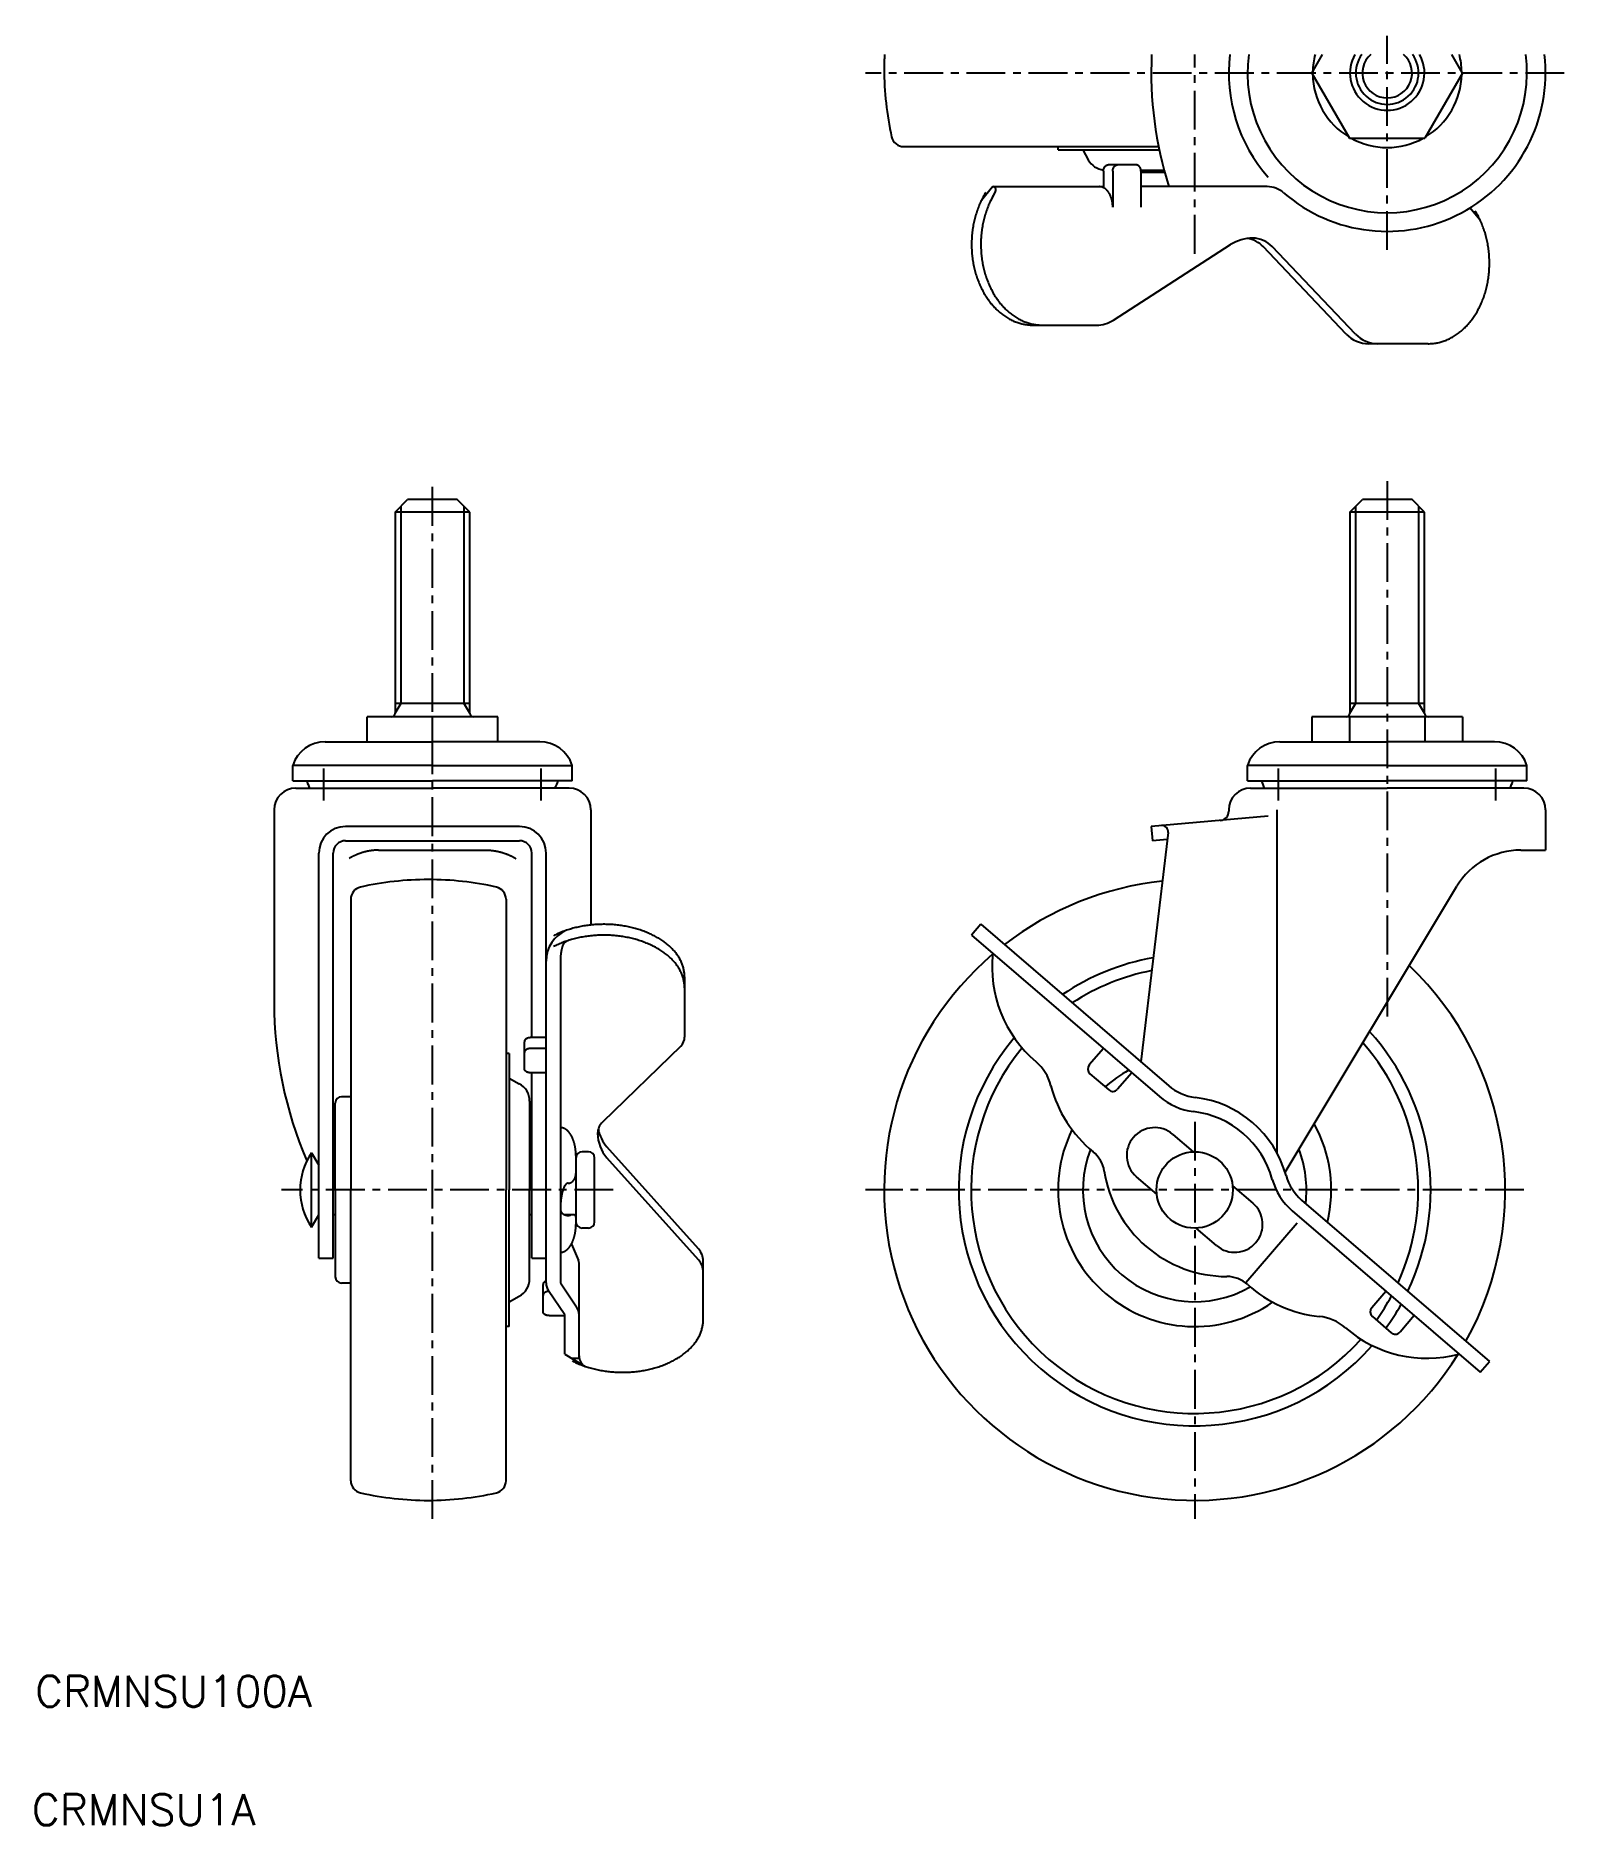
# Model space of a CAD drawing. Extents: x -31 to 215, y -21 to 268.
import ezdxf

# ---------------------------------------------------------------- set-up
doc = ezdxf.new("R2010")
doc.units = 0
doc.header["$LTSCALE"] = 5
doc.linetypes.add('CENTER', pattern=[2, 1.25, -0.25, 0.25, -0.25])
doc.layers.get('0').update_dxf_attribs({"linetype": 'CONTINUOUS'})
doc.layers.add('CENTER', color=1, linetype='CENTER')
doc.styles.get("Standard").update_dxf_attribs({"font": 'txt.shx'})

msp = doc.modelspace()

# ---------------------------------------------------------------- texts
for s, p in [('CRMNSU100A', (-30.858552, -1.522366)), ('CRMNSU1A', (-31.388777, -20.605462))]:
    msp.add_text(s, height=5).set_placement(p)

# ---------------------------------------------------------------- linework, layer by layer
at = {"color": 7, "linetype": 'CONTINUOUS'}
for p, q in [((174.725954, 261.640014), (176.458005, 264.640014)), ((198.97466, 261.640014), (197.24261, 264.640014)), ((174.725954, 261.640014), (180.788132, 251.140014)), ((198.97466, 261.640014), (192.912483, 251.140014)), ((180.788132, 251.140014), (192.912483, 251.140014)), ((109.012822, 249.790014), (118.850307, 249.790014)), ((118.850307, 249.790014), (150.032134, 249.790014)), ((133.850307, 249.290014), (133.850307, 249.790014)), ((133.850307, 249.290014), (150.135084, 249.290014)), ((137.850307, 249.290014), (138.727688, 247.667729)), ((141.157636, 245.840014), (141.157636, 243.184851)), ((146.44829, 246.840014), (141.915838, 246.840014)), ((142.657284, 245.840014), (142.657284, 240.040014)), ((147.197913, 245.990014), (150.927277, 245.990014)), ((147.206491, 245.840014), (147.206491, 240.040014)), ((151.022978, 245.640014), (147.206491, 245.640014)), ((123.338531, 243.340014), (121.478941, 241.040014)), ((123.78358, 242.61213), (122.978589, 241.040014)), ((123.338531, 243.340014), (137.012321, 243.340014)), ((123.338531, 243.340014), (141.157636, 243.340014)), ((167.538135, 243.340014), (147.206491, 243.340014)), ((200.231776, 239.933189), (201.76244, 238.040014)), ((142.756586, 221.836531), (161.641876, 234.000855)), ((180.243165, 219.594721), (166.855115, 233.675367)), ((181.742813, 219.594721), (168.354763, 233.675367)), ((129.784619, 221.040014), (140.049054, 221.040014)), ((193.456762, 218.040014), (183.866693, 218.040014)), ((27.121629, 190.917925), (29.121629, 192.917925)), ((39.121629, 190.917925), (27.121629, 190.917925)), ((27.121629, 190.917925), (27.121629, 158.517925)), ((37.121629, 192.917925), (29.121629, 192.917925)), ((39.121629, 190.917925), (37.121629, 192.917925)), ((39.121629, 158.517925), (39.121629, 190.917925)), ((180.850307, 190.917925), (182.850307, 192.917925)), ((192.850307, 190.917925), (180.850307, 190.917925)), ((180.850307, 190.917925), (180.850307, 158.517925)), ((190.850307, 192.917925), (182.850307, 192.917925)), ((192.850307, 190.917925), (190.850307, 192.917925)), ((192.850307, 158.517925), (192.850307, 190.917925)), ((27.121629, 160.163373), (39.121629, 160.163373)), ((180.850307, 160.163373), (192.850307, 160.163373)), ((22.621629, 153.917925), (22.621629, 157.917925)), ((43.621629, 157.917925), (22.621629, 157.917925)), ((33.121629, 153.917925), (33.121629, 157.917925)), ((43.621629, 153.917925), (43.621629, 157.917925)), ((174.725954, 157.917925), (174.725954, 153.917925)), ((198.97466, 157.917925), (174.725954, 157.917925)), ((180.788132, 157.917925), (180.788132, 153.917925)), ((192.912483, 157.917925), (192.912483, 153.917925)), ((198.97466, 157.917925), (198.97466, 153.917925)), ((15.852308, 153.917925), (33.121629, 153.917925)), ((50.39095, 153.917925), (33.121629, 153.917925)), ((169.580986, 153.917925), (186.850307, 153.917925)), ((204.119629, 153.917925), (186.850307, 153.917925)), ((10.621629, 147.617925), (10.621629, 150.117925)), ((33.121629, 150.117925), (10.621629, 150.117925)), ((33.121629, 150.117925), (55.621629, 150.117925)), ((55.621629, 147.617925), (55.621629, 150.117925)), ((164.350307, 147.617925), (164.350307, 150.117925)), ((186.850307, 150.117925), (164.350307, 150.117925)), ((186.850307, 150.117925), (209.350307, 150.117925)), ((209.350307, 147.617925), (209.350307, 150.117925)), ((10.621629, 147.617925), (33.121629, 147.617925)), ((55.621629, 147.617925), (33.121629, 147.617925)), ((164.350307, 147.617925), (186.850307, 147.617925)), ((209.350307, 147.617925), (186.850307, 147.617925)), ((11.121629, 146.461925), (33.121629, 146.461925)), ((55.121629, 146.461925), (33.121629, 146.461925)), ((164.850307, 146.461925), (186.850307, 146.461925)), ((208.850307, 146.461925), (186.850307, 146.461925)), ((7.621629, 142.961925), (7.621629, 111.956944)), ((58.621629, 142.961925), (58.621629, 124.40173)), ((167.666721, 141.914539), (148.850307, 140.268316)), ((161.350307, 142.961925), (161.350307, 142.736421)), ((169.091929, 142.961925), (169.091929, 87.712937)), ((212.350307, 142.961925), (212.350307, 136.461925)), ((47.121629, 140.268316), (19.121629, 140.268316)), ((151.565214, 139.297995), (147.206491, 102.34435)), ((148.850307, 140.268316), (149.050766, 137.977069)), ((14.821629, 70.721925), (14.821629, 135.968316)), ((17.121629, 70.721925), (17.121629, 135.977069)), ((19.121629, 137.977069), (47.121629, 137.977069)), ((24.441629, 136.461925), (41.801629, 136.461925)), ((49.121629, 106.256474), (49.121629, 135.977069)), ((51.421629, 66.743511), (51.421629, 135.968316)), ((151.434003, 138.185575), (149.050766, 137.977069)), ((208.363658, 136.461925), (212.350307, 136.461925)), ((170.410284, 84.596151), (198.077651, 130.642382)), ((19.971629, 128.55941), (19.971629, 118.721925)), ((44.971629, 128.55941), (44.971629, 118.721925)), ((121.427651, 124.513054), (119.928004, 122.769191)), ((121.427651, 124.513054), (151.672352, 98.5039)), ((119.928004, 122.769191), (150.172705, 96.760037)), ((19.971629, 118.721925), (19.971629, 81.721925)), ((44.971629, 118.721925), (44.971629, 81.721925)), ((53.721629, 118.601275), (53.721629, 66.743511)), ((73.721629, 116.036785), (73.721629, 106.336378)), ((47.921629, 101.252508), (47.921629, 105.604454)), ((51.421629, 106.256474), (48.921629, 106.256474)), ((51.421629, 104.512612), (48.921629, 104.512612)), ((73.114861, 104.90149), (60.494129, 92.647151)), ((141.157636, 104.512612), (138.875564, 101.858908)), ((45.471629, 103.721925), (44.971629, 103.721925)), ((45.471629, 103.721925), (45.471629, 81.721925)), ((45.471629, 99.721925), (47.093914, 98.844544)), ((51.421629, 100.600488), (48.921629, 100.600488)), ((49.121629, 70.721925), (49.121629, 100.600488)), ((138.981744, 100.448686), (142.014549, 97.840603)), ((145.706843, 100.600488), (143.424771, 97.946784)), ((17.471629, 81.721925), (17.471629, 95.721925)), ((19.971629, 96.721925), (18.471629, 96.721925)), ((48.771629, 96.029824), (48.771629, 81.721925)), ((152.339691, 90.676006), (155.606054, 87.867072)), ((13.666928, 87.721925), (14.821629, 85.721925)), ((13.666928, 75.721925), (13.666928, 87.721925)), ((56.221629, 87.264101), (56.221629, 76.179749)), ((58.221629, 87.871925), (57.221629, 87.871925)), ((59.221629, 76.571925), (59.221629, 86.871925)), ((75.95482, 72.22821), (61.216782, 88.658261)), ((75.95482, 70.484347), (61.216782, 86.914398)), ((17.471629, 85.721925), (17.121629, 85.721925)), ((49.121629, 85.721925), (48.771629, 85.721925)), ((149.737868, 81.043262), (146.471504, 83.852195)), ((17.471629, 81.721925), (17.471629, 67.721925)), ((19.971629, 44.721925), (19.971629, 81.721925)), ((44.971629, 44.721925), (44.971629, 81.721925)), ((45.471629, 59.721925), (45.471629, 81.721925)), ((48.771629, 67.414025), (48.771629, 81.721925)), ((161.962747, 82.400587), (165.229111, 79.591654)), ((171.569029, 78.36011), (201.81373, 52.350956)), ((173.068676, 80.103973), (203.313377, 54.094819)), ((13.666928, 75.721925), (14.821629, 77.721925)), ((17.471629, 77.721925), (17.121629, 77.721925)), ((49.121629, 77.721925), (48.771629, 77.721925)), ((55.821629, 77.721925), (54.42448, 77.721925)), ((58.221629, 75.571925), (57.221629, 75.571925)), ((159.360924, 72.767843), (156.094561, 75.576777)), ((172.350065, 76.369541), (164.072089, 66.743511)), ((55.495553, 73.00889), (56.635977, 70.360956)), ((14.821629, 70.721925), (17.121629, 70.721925)), ((49.121629, 70.721925), (51.421629, 70.721925)), ((56.721629, 54.611064), (56.721629, 69.955515)), ((76.721629, 60.827225), (76.721629, 70.224998)), ((19.971629, 66.721925), (18.471629, 66.721925)), ((50.921629, 62.131266), (50.921629, 66.483212)), ((53.721629, 66.743511), (56.327317, 62.887524)), ((45.471629, 63.721925), (47.093914, 64.599306)), ((54.421629, 61.599753), (51.815941, 65.45574)), ((186.649707, 65.39137), (184.367634, 62.737666)), ((51.921629, 61.479246), (54.421629, 61.479246)), ((54.421629, 55.283864), (54.421629, 61.599753)), ((184.473815, 61.327444), (187.506619, 58.719361)), ((191.198914, 61.479246), (188.916841, 58.825542)), ((45.471629, 59.721925), (44.971629, 59.721925)), ((54.421629, 55.283864), (57.721629, 53.307756)), ((55.54517, 54.611064), (56.721629, 54.611064)), ((201.81373, 52.350956), (203.313377, 54.094819)), ((19.971629, 34.88444), (19.971629, 44.721925)), ((44.971629, 34.88444), (44.971629, 44.721925))]:
    msp.add_line(p, q, dxfattribs=at)
at = {"color": 3, "linetype": 'CONTINUOUS'}
for p, q in [((28.071629, 160.163373), (28.071629, 191.867925)), ((38.171629, 191.867925), (38.171629, 160.163373)), ((181.800307, 160.163373), (181.800307, 191.867925)), ((191.900307, 191.867925), (191.900307, 160.163373)), ((27.121629, 158.517925), (28.071629, 160.163373)), ((39.121629, 158.517925), (38.171629, 160.163373)), ((180.850307, 158.517925), (181.800307, 160.163373)), ((192.850307, 158.517925), (191.900307, 160.163373))]:
    msp.add_line(p, q, dxfattribs=at)
at = {"color": 7, "linetype": 'CONTINUOUS'}
for points in [[(141.158, 245.84, 0), (141.158, 245.852, 0), (141.158, 245.865, 0), (141.158, 245.877, 0), (141.159, 245.889, 0), (141.159, 245.901, 0), (141.16, 245.914, 0), (141.16, 245.926, 0), (141.161, 245.938, 0), (141.162, 245.95, 0), (141.163, 245.962, 0), (141.165, 245.975, 0), (141.166, 245.987, 0), (141.167, 245.999, 0), (141.169, 246.011, 0), (141.17, 246.023, 0), (141.172, 246.035, 0), (141.174, 246.047, 0), (141.176, 246.059, 0), (141.178, 246.071, 0), (141.18, 246.083, 0), (141.183, 246.095, 0), (141.185, 246.107, 0), (141.188, 246.119, 0), (141.19, 246.13, 0), (141.193, 246.142, 0), (141.196, 246.154, 0), (141.199, 246.165, 0), (141.202, 246.177, 0), (141.205, 246.188, 0), (141.208, 246.2, 0), (141.212, 246.211, 0), (141.215, 246.223, 0), (141.219, 246.234, 0), (141.223, 246.245, 0), (141.227, 246.256, 0), (141.23, 246.268, 0), (141.234, 246.279, 0), (141.239, 246.29, 0), (141.243, 246.301, 0), (141.247, 246.311, 0), (141.252, 246.322, 0), (141.256, 246.333, 0), (141.261, 246.344, 0), (141.266, 246.354, 0), (141.27, 246.365, 0), (141.275, 246.375, 0), (141.28, 246.385, 0), (141.285, 246.396, 0), (141.291, 246.406, 0), (141.296, 246.416, 0), (141.301, 246.426, 0), (141.307, 246.436, 0), (141.312, 246.446, 0), (141.318, 246.455, 0), (141.324, 246.465, 0), (141.33, 246.474, 0), (141.336, 246.484, 0), (141.342, 246.493, 0), (141.348, 246.502, 0), (141.354, 246.512, 0), (141.36, 246.521, 0), (141.367, 246.53, 0), (141.373, 246.538, 0), (141.38, 246.547, 0), (141.386, 246.556, 0), (141.393, 246.564, 0), (141.4, 246.573, 0), (141.407, 246.581, 0), (141.414, 246.589, 0), (141.421, 246.597, 0), (141.428, 246.605, 0), (141.435, 246.613, 0), (141.442, 246.621, 0), (141.449, 246.628, 0), (141.457, 246.636, 0), (141.464, 246.643, 0), (141.472, 246.65, 0), (141.479, 246.658, 0), (141.487, 246.665, 0), (141.495, 246.671, 0), (141.502, 246.678, 0), (141.51, 246.685, 0), (141.518, 246.691, 0), (141.526, 246.698, 0), (141.534, 246.704, 0), (141.542, 246.71, 0), (141.55, 246.716, 0), (141.558, 246.722, 0), (141.567, 246.728, 0), (141.575, 246.733, 0), (141.583, 246.739, 0), (141.592, 246.744, 0), (141.6, 246.749, 0), (141.609, 246.754, 0), (141.617, 246.759, 0), (141.626, 246.764, 0), (141.634, 246.769, 0), (141.643, 246.773, 0), (141.652, 246.777, 0), (141.66, 246.782, 0), (141.669, 246.786, 0), (141.678, 246.79, 0), (141.687, 246.793, 0), (141.696, 246.797, 0), (141.705, 246.8, 0), (141.714, 246.804, 0), (141.723, 246.807, 0), (141.732, 246.81, 0), (141.741, 246.813, 0), (141.75, 246.816, 0), (141.759, 246.818, 0), (141.768, 246.821, 0), (141.777, 246.823, 0), (141.786, 246.825, 0), (141.795, 246.827, 0), (141.805, 246.829, 0), (141.814, 246.831, 0), (141.823, 246.832, 0), (141.832, 246.834, 0), (141.842, 246.835, 0), (141.851, 246.836, 0), (141.86, 246.837, 0), (141.869, 246.838, 0), (141.879, 246.839, 0), (141.888, 246.839, 0), (141.897, 246.84, 0), (141.907, 246.84, 0), (141.916, 246.84, 0)], [(142.657, 245.84, 0), (142.657, 245.852, 0), (142.658, 245.865, 0), (142.658, 245.877, 0), (142.658, 245.889, 0), (142.659, 245.901, 0), (142.659, 245.914, 0), (142.66, 245.926, 0), (142.661, 245.938, 0), (142.662, 245.95, 0), (142.663, 245.962, 0), (142.664, 245.975, 0), (142.665, 245.987, 0), (142.667, 245.999, 0), (142.668, 246.011, 0), (142.67, 246.023, 0), (142.672, 246.035, 0), (142.674, 246.047, 0), (142.676, 246.059, 0), (142.678, 246.071, 0), (142.68, 246.083, 0), (142.682, 246.095, 0), (142.685, 246.107, 0), (142.687, 246.119, 0), (142.69, 246.13, 0), (142.693, 246.142, 0), (142.696, 246.154, 0), (142.699, 246.165, 0), (142.702, 246.177, 0), (142.705, 246.188, 0), (142.708, 246.2, 0), (142.711, 246.211, 0), (142.715, 246.223, 0), (142.719, 246.234, 0), (142.722, 246.245, 0), (142.726, 246.256, 0), (142.73, 246.268, 0), (142.734, 246.279, 0), (142.738, 246.29, 0), (142.742, 246.301, 0), (142.747, 246.311, 0), (142.751, 246.322, 0), (142.756, 246.333, 0), (142.76, 246.344, 0), (142.765, 246.354, 0), (142.77, 246.365, 0), (142.775, 246.375, 0), (142.78, 246.385, 0), (142.785, 246.396, 0), (142.79, 246.406, 0), (142.796, 246.416, 0), (142.801, 246.426, 0), (142.806, 246.436, 0), (142.812, 246.446, 0), (142.818, 246.455, 0), (142.824, 246.465, 0), (142.829, 246.474, 0), (142.835, 246.484, 0), (142.841, 246.493, 0), (142.847, 246.502, 0), (142.854, 246.512, 0), (142.86, 246.521, 0), (142.866, 246.53, 0), (142.873, 246.538, 0), (142.879, 246.547, 0), (142.886, 246.556, 0), (142.893, 246.564, 0), (142.899, 246.573, 0), (142.906, 246.581, 0), (142.913, 246.589, 0), (142.92, 246.597, 0), (142.927, 246.605, 0), (142.934, 246.613, 0), (142.942, 246.621, 0), (142.949, 246.628, 0), (142.956, 246.636, 0), (142.964, 246.643, 0), (142.971, 246.65, 0), (142.979, 246.658, 0), (142.987, 246.665, 0), (142.994, 246.671, 0), (143.002, 246.678, 0), (143.01, 246.685, 0), (143.018, 246.691, 0), (143.026, 246.698, 0), (143.034, 246.704, 0), (143.042, 246.71, 0), (143.05, 246.716, 0), (143.058, 246.722, 0), (143.066, 246.728, 0), (143.075, 246.733, 0), (143.083, 246.739, 0), (143.091, 246.744, 0), (143.1, 246.749, 0), (143.108, 246.754, 0), (143.117, 246.759, 0), (143.125, 246.764, 0), (143.134, 246.769, 0), (143.143, 246.773, 0), (143.151, 246.777, 0), (143.16, 246.782, 0), (143.169, 246.786, 0), (143.178, 246.79, 0), (143.187, 246.793, 0), (143.195, 246.797, 0), (143.204, 246.8, 0), (143.213, 246.804, 0), (143.222, 246.807, 0), (143.231, 246.81, 0), (143.24, 246.813, 0), (143.249, 246.816, 0), (143.258, 246.818, 0), (143.268, 246.821, 0), (143.277, 246.823, 0), (143.286, 246.825, 0), (143.295, 246.827, 0), (143.304, 246.829, 0), (143.313, 246.831, 0), (143.323, 246.832, 0), (143.332, 246.834, 0), (143.341, 246.835, 0), (143.35, 246.836, 0), (143.36, 246.837, 0), (143.369, 246.838, 0), (143.378, 246.839, 0), (143.388, 246.839, 0), (143.397, 246.84, 0), (143.406, 246.84, 0), (143.415, 246.84, 0)], [(147.206, 245.84, 0), (147.206, 245.852, 0), (147.206, 245.865, 0), (147.206, 245.877, 0), (147.206, 245.889, 0), (147.205, 245.901, 0), (147.204, 245.914, 0), (147.204, 245.926, 0), (147.203, 245.938, 0), (147.202, 245.95, 0), (147.201, 245.962, 0), (147.2, 245.975, 0), (147.198, 245.987, 0), (147.197, 245.999, 0), (147.195, 246.011, 0), (147.194, 246.023, 0), (147.192, 246.035, 0), (147.19, 246.047, 0), (147.188, 246.059, 0), (147.186, 246.071, 0), (147.184, 246.083, 0), (147.181, 246.095, 0), (147.179, 246.107, 0), (147.176, 246.119, 0), (147.174, 246.13, 0), (147.171, 246.142, 0), (147.168, 246.154, 0), (147.165, 246.165, 0), (147.162, 246.177, 0), (147.159, 246.188, 0), (147.156, 246.2, 0), (147.152, 246.211, 0), (147.149, 246.223, 0), (147.145, 246.234, 0), (147.141, 246.245, 0), (147.138, 246.256, 0), (147.134, 246.268, 0), (147.13, 246.279, 0), (147.126, 246.29, 0), (147.121, 246.301, 0), (147.117, 246.311, 0), (147.113, 246.322, 0), (147.108, 246.333, 0), (147.103, 246.344, 0), (147.099, 246.354, 0), (147.094, 246.365, 0), (147.089, 246.375, 0), (147.084, 246.385, 0), (147.079, 246.396, 0), (147.073, 246.406, 0), (147.068, 246.416, 0), (147.063, 246.426, 0), (147.057, 246.436, 0), (147.052, 246.446, 0), (147.046, 246.455, 0), (147.04, 246.465, 0), (147.034, 246.474, 0), (147.028, 246.484, 0), (147.022, 246.493, 0), (147.016, 246.502, 0), (147.01, 246.512, 0), (147.004, 246.521, 0), (146.997, 246.53, 0), (146.991, 246.538, 0), (146.984, 246.547, 0), (146.978, 246.556, 0), (146.971, 246.564, 0), (146.964, 246.573, 0), (146.957, 246.581, 0), (146.951, 246.589, 0), (146.944, 246.597, 0), (146.936, 246.605, 0), (146.929, 246.613, 0), (146.922, 246.621, 0), (146.915, 246.628, 0), (146.907, 246.636, 0), (146.9, 246.643, 0), (146.892, 246.65, 0), (146.885, 246.658, 0), (146.877, 246.665, 0), (146.87, 246.671, 0), (146.862, 246.678, 0), (146.854, 246.685, 0), (146.846, 246.691, 0), (146.838, 246.698, 0), (146.83, 246.704, 0), (146.822, 246.71, 0), (146.814, 246.716, 0), (146.806, 246.722, 0), (146.797, 246.728, 0), (146.789, 246.733, 0), (146.781, 246.739, 0), (146.772, 246.744, 0), (146.764, 246.749, 0), (146.756, 246.754, 0), (146.747, 246.759, 0), (146.738, 246.764, 0), (146.73, 246.769, 0), (146.721, 246.773, 0), (146.712, 246.777, 0), (146.704, 246.782, 0), (146.695, 246.786, 0), (146.686, 246.79, 0), (146.677, 246.793, 0), (146.668, 246.797, 0), (146.659, 246.8, 0), (146.651, 246.804, 0), (146.642, 246.807, 0), (146.633, 246.81, 0), (146.623, 246.813, 0), (146.614, 246.816, 0), (146.605, 246.818, 0), (146.596, 246.821, 0), (146.587, 246.823, 0), (146.578, 246.825, 0), (146.569, 246.827, 0), (146.56, 246.829, 0), (146.55, 246.831, 0), (146.541, 246.832, 0), (146.532, 246.834, 0), (146.523, 246.835, 0), (146.513, 246.836, 0), (146.504, 246.837, 0), (146.495, 246.838, 0), (146.485, 246.839, 0), (146.476, 246.839, 0), (146.467, 246.84, 0), (146.458, 246.84, 0), (146.448, 246.84, 0)], [(122.248, 242.418, 0), (122.136, 242.24, 0), (122.027, 242.06, 0), (121.92, 241.877, 0), (121.816, 241.692, 0), (121.715, 241.504, 0), (121.615, 241.314, 0), (121.519, 241.122, 0), (121.425, 240.927, 0), (121.334, 240.731, 0), (121.245, 240.532, 0), (121.159, 240.331, 0), (121.076, 240.128, 0), (120.995, 239.923, 0), (120.917, 239.717, 0), (120.842, 239.508, 0), (120.77, 239.298, 0), (120.701, 239.086, 0), (120.635, 238.873, 0), (120.571, 238.658, 0), (120.51, 238.442, 0), (120.453, 238.224, 0), (120.398, 238.005, 0), (120.346, 237.785, 0), (120.297, 237.563, 0), (120.251, 237.341, 0), (120.208, 237.117, 0), (120.168, 236.893, 0), (120.131, 236.667, 0), (120.098, 236.441, 0), (120.067, 236.214, 0), (120.039, 235.986, 0), (120.014, 235.758, 0), (119.993, 235.529, 0), (119.974, 235.3, 0), (119.959, 235.07, 0), (119.947, 234.84, 0), (119.937, 234.609, 0), (119.931, 234.379, 0), (119.928, 234.148, 0), (119.928, 233.918, 0), (119.932, 233.687, 0), (119.938, 233.456, 0), (119.947, 233.226, 0), (119.96, 232.996, 0), (119.975, 232.766, 0), (119.994, 232.537, 0), (120.016, 232.308, 0), (120.041, 232.08, 0), (120.069, 231.852, 0), (120.1, 231.625, 0), (120.134, 231.399, 0), (120.171, 231.173, 0), (120.211, 230.949, 0), (120.254, 230.725, 0), (120.3, 230.503, 0), (120.349, 230.281, 0), (120.401, 230.061, 0), (120.456, 229.842, 0), (120.514, 229.625, 0), (120.575, 229.408, 0), (120.639, 229.194, 0), (120.705, 228.98, 0), (120.775, 228.769, 0), (120.847, 228.559, 0), (120.922, 228.35, 0), (121, 228.144, 0), (121.081, 227.939, 0), (121.164, 227.737, 0), (121.25, 227.536, 0), (121.339, 227.337, 0), (121.431, 227.141, 0), (121.525, 226.946, 0), (121.622, 226.754, 0), (121.721, 226.564, 0), (121.823, 226.377, 0), (121.927, 226.192, 0), (122.034, 226.009, 0), (122.143, 225.829, 0), (122.255, 225.651, 0), (122.369, 225.476, 0), (122.485, 225.304, 0), (122.604, 225.135, 0), (122.725, 224.968, 0), (122.848, 224.804, 0), (122.973, 224.644, 0), (123.101, 224.486, 0), (123.23, 224.331, 0), (123.362, 224.179, 0), (123.496, 224.03, 0), (123.631, 223.885, 0), (123.769, 223.742, 0), (123.908, 223.603, 0), (124.05, 223.467, 0), (124.193, 223.335, 0), (124.338, 223.205, 0), (124.484, 223.08, 0), (124.632, 222.957, 0), (124.782, 222.839, 0), (124.934, 222.723, 0), (125.087, 222.612, 0), (125.241, 222.503, 0), (125.397, 222.399, 0), (125.554, 222.298, 0), (125.713, 222.201, 0), (125.873, 222.108, 0), (126.034, 222.018, 0), (126.196, 221.932, 0), (126.36, 221.85, 0), (126.524, 221.772, 0), (126.69, 221.697, 0), (126.856, 221.627, 0), (127.024, 221.56, 0), (127.192, 221.498, 0), (127.361, 221.439, 0), (127.531, 221.384, 0), (127.702, 221.334, 0), (127.873, 221.287, 0), (128.045, 221.244, 0), (128.217, 221.205, 0), (128.39, 221.171, 0), (128.564, 221.14, 0), (128.737, 221.114, 0), (128.911, 221.091, 0), (129.086, 221.073, 0), (129.26, 221.058, 0), (129.435, 221.048, 0), (129.61, 221.042, 0), (129.785, 221.04, 0)], [(123.747, 242.418, 0), (123.636, 242.24, 0), (123.527, 242.06, 0), (123.42, 241.877, 0), (123.316, 241.692, 0), (123.214, 241.504, 0), (123.115, 241.314, 0), (123.019, 241.122, 0), (122.925, 240.927, 0), (122.833, 240.731, 0), (122.745, 240.532, 0), (122.659, 240.331, 0), (122.575, 240.128, 0), (122.495, 239.923, 0), (122.417, 239.717, 0), (122.342, 239.508, 0), (122.27, 239.298, 0), (122.201, 239.086, 0), (122.134, 238.873, 0), (122.071, 238.658, 0), (122.01, 238.442, 0), (121.952, 238.224, 0), (121.897, 238.005, 0), (121.845, 237.785, 0), (121.797, 237.563, 0), (121.751, 237.341, 0), (121.708, 237.117, 0), (121.668, 236.893, 0), (121.631, 236.667, 0), (121.597, 236.441, 0), (121.566, 236.214, 0), (121.539, 235.986, 0), (121.514, 235.758, 0), (121.493, 235.529, 0), (121.474, 235.3, 0), (121.459, 235.07, 0), (121.446, 234.84, 0), (121.437, 234.609, 0), (121.431, 234.379, 0), (121.428, 234.148, 0), (121.428, 233.918, 0), (121.431, 233.687, 0), (121.438, 233.456, 0), (121.447, 233.226, 0), (121.459, 232.996, 0), (121.475, 232.766, 0), (121.494, 232.537, 0), (121.516, 232.308, 0), (121.54, 232.08, 0), (121.568, 231.852, 0), (121.599, 231.625, 0), (121.633, 231.399, 0), (121.67, 231.173, 0), (121.71, 230.949, 0), (121.753, 230.725, 0), (121.8, 230.503, 0), (121.849, 230.281, 0), (121.901, 230.061, 0), (121.956, 229.842, 0), (122.014, 229.625, 0), (122.074, 229.408, 0), (122.138, 229.194, 0), (122.205, 228.98, 0), (122.274, 228.769, 0), (122.347, 228.559, 0), (122.422, 228.35, 0), (122.5, 228.144, 0), (122.58, 227.939, 0), (122.664, 227.737, 0), (122.75, 227.536, 0), (122.839, 227.337, 0), (122.93, 227.141, 0), (123.024, 226.946, 0), (123.121, 226.754, 0), (123.22, 226.564, 0), (123.322, 226.377, 0), (123.427, 226.192, 0), (123.533, 226.009, 0), (123.643, 225.829, 0), (123.754, 225.651, 0), (123.868, 225.476, 0), (123.985, 225.304, 0), (124.103, 225.135, 0), (124.224, 224.968, 0), (124.347, 224.804, 0), (124.473, 224.644, 0), (124.6, 224.486, 0), (124.73, 224.331, 0), (124.862, 224.179, 0), (124.995, 224.03, 0), (125.131, 223.885, 0), (125.268, 223.742, 0), (125.408, 223.603, 0), (125.549, 223.467, 0), (125.692, 223.335, 0), (125.837, 223.205, 0), (125.984, 223.08, 0), (126.132, 222.957, 0), (126.282, 222.839, 0), (126.433, 222.723, 0), (126.586, 222.612, 0), (126.741, 222.503, 0), (126.897, 222.399, 0), (127.054, 222.298, 0), (127.213, 222.201, 0), (127.373, 222.108, 0), (127.534, 222.018, 0), (127.696, 221.932, 0), (127.86, 221.85, 0), (128.024, 221.772, 0), (128.19, 221.697, 0), (128.356, 221.627, 0), (128.524, 221.56, 0), (128.692, 221.498, 0), (128.861, 221.439, 0), (129.031, 221.384, 0), (129.201, 221.334, 0), (129.373, 221.287, 0), (129.545, 221.244, 0), (129.717, 221.205, 0), (129.89, 221.171, 0), (130.063, 221.14, 0), (130.237, 221.114, 0), (130.411, 221.091, 0), (130.585, 221.073, 0), (130.76, 221.058, 0), (130.935, 221.048, 0), (131.109, 221.042, 0), (131.284, 221.04, 0)], [(142.657, 240.04, 0), (142.657, 240.081, 0), (142.657, 240.121, 0), (142.656, 240.161, 0), (142.655, 240.202, 0), (142.653, 240.242, 0), (142.651, 240.283, 0), (142.649, 240.323, 0), (142.647, 240.363, 0), (142.644, 240.404, 0), (142.641, 240.444, 0), (142.638, 240.484, 0), (142.634, 240.524, 0), (142.63, 240.564, 0), (142.626, 240.604, 0), (142.621, 240.644, 0), (142.616, 240.684, 0), (142.611, 240.723, 0), (142.605, 240.763, 0), (142.599, 240.803, 0), (142.593, 240.842, 0), (142.586, 240.881, 0), (142.579, 240.92, 0), (142.572, 240.959, 0), (142.565, 240.998, 0), (142.557, 241.037, 0), (142.549, 241.075, 0), (142.54, 241.114, 0), (142.532, 241.152, 0), (142.522, 241.19, 0), (142.513, 241.228, 0), (142.503, 241.265, 0), (142.493, 241.303, 0), (142.483, 241.34, 0), (142.473, 241.377, 0), (142.462, 241.414, 0), (142.451, 241.451, 0), (142.439, 241.487, 0), (142.428, 241.524, 0), (142.416, 241.56, 0), (142.403, 241.596, 0), (142.391, 241.631, 0), (142.378, 241.667, 0), (142.365, 241.702, 0), (142.351, 241.737, 0), (142.337, 241.771, 0), (142.323, 241.806, 0), (142.309, 241.84, 0), (142.295, 241.873, 0), (142.28, 241.907, 0), (142.265, 241.94, 0), (142.249, 241.973, 0), (142.234, 242.006, 0), (142.218, 242.038, 0), (142.202, 242.07, 0), (142.186, 242.102, 0), (142.169, 242.134, 0), (142.152, 242.165, 0), (142.135, 242.195, 0), (142.118, 242.226, 0), (142.1, 242.256, 0), (142.082, 242.286, 0), (142.064, 242.315, 0), (142.046, 242.345, 0), (142.027, 242.373, 0), (142.008, 242.402, 0), (141.989, 242.43, 0), (141.97, 242.458, 0), (141.951, 242.485, 0), (141.931, 242.512, 0), (141.911, 242.539, 0), (141.891, 242.565, 0), (141.871, 242.591, 0), (141.85, 242.616, 0), (141.829, 242.642, 0), (141.808, 242.666, 0), (141.787, 242.691, 0), (141.766, 242.715, 0), (141.745, 242.738, 0), (141.723, 242.761, 0), (141.701, 242.784, 0), (141.679, 242.806, 0), (141.657, 242.828, 0), (141.634, 242.849, 0), (141.612, 242.871, 0), (141.589, 242.891, 0), (141.566, 242.911, 0), (141.543, 242.931, 0), (141.52, 242.95, 0), (141.497, 242.969, 0), (141.473, 242.988, 0), (141.449, 243.006, 0), (141.426, 243.023, 0), (141.402, 243.04, 0), (141.378, 243.057, 0), (141.353, 243.073, 0), (141.329, 243.089, 0), (141.305, 243.104, 0), (141.28, 243.119, 0), (141.255, 243.133, 0), (141.23, 243.147, 0), (141.206, 243.161, 0), (141.181, 243.173, 0), (141.155, 243.186, 0), (141.13, 243.198, 0), (141.105, 243.209, 0), (141.079, 243.22, 0), (141.054, 243.231, 0), (141.028, 243.241, 0), (141.003, 243.251, 0), (140.977, 243.26, 0), (140.951, 243.268, 0), (140.925, 243.277, 0), (140.899, 243.284, 0), (140.873, 243.291, 0), (140.847, 243.298, 0), (140.821, 243.304, 0), (140.795, 243.31, 0), (140.769, 243.315, 0), (140.743, 243.32, 0), (140.717, 243.324, 0), (140.69, 243.328, 0), (140.664, 243.331, 0), (140.638, 243.334, 0), (140.611, 243.336, 0), (140.585, 243.338, 0), (140.558, 243.339, 0), (140.532, 243.34, 0), (140.506, 243.34, 0)], [(193.457, 218.04, 0), (193.632, 218.042, 0), (193.806, 218.048, 0), (193.981, 218.058, 0), (194.156, 218.073, 0), (194.33, 218.091, 0), (194.504, 218.114, 0), (194.678, 218.14, 0), (194.851, 218.171, 0), (195.024, 218.205, 0), (195.196, 218.244, 0), (195.368, 218.287, 0), (195.54, 218.334, 0), (195.71, 218.384, 0), (195.88, 218.439, 0), (196.049, 218.498, 0), (196.217, 218.56, 0), (196.385, 218.627, 0), (196.551, 218.697, 0), (196.717, 218.772, 0), (196.882, 218.85, 0), (197.045, 218.932, 0), (197.207, 219.018, 0), (197.368, 219.108, 0), (197.528, 219.201, 0), (197.687, 219.298, 0), (197.844, 219.399, 0), (198, 219.503, 0), (198.155, 219.612, 0), (198.308, 219.723, 0), (198.459, 219.839, 0), (198.609, 219.957, 0), (198.757, 220.08, 0), (198.904, 220.205, 0), (199.049, 220.335, 0), (199.192, 220.467, 0), (199.333, 220.603, 0), (199.473, 220.742, 0), (199.61, 220.885, 0), (199.746, 221.03, 0), (199.88, 221.179, 0), (200.011, 221.331, 0), (200.141, 221.486, 0), (200.268, 221.644, 0), (200.394, 221.804, 0), (200.517, 221.968, 0), (200.638, 222.135, 0), (200.756, 222.304, 0), (200.873, 222.476, 0), (200.987, 222.651, 0), (201.098, 222.829, 0), (201.208, 223.009, 0), (201.314, 223.192, 0), (201.419, 223.377, 0), (201.521, 223.564, 0), (201.62, 223.754, 0), (201.717, 223.946, 0), (201.811, 224.141, 0), (201.902, 224.337, 0), (201.991, 224.536, 0), (202.077, 224.737, 0), (202.161, 224.939, 0), (202.241, 225.144, 0), (202.319, 225.35, 0), (202.394, 225.559, 0), (202.467, 225.769, 0), (202.536, 225.98, 0), (202.603, 226.194, 0), (202.667, 226.408, 0), (202.727, 226.625, 0), (202.785, 226.842, 0), (202.84, 227.061, 0), (202.892, 227.281, 0), (202.942, 227.503, 0), (202.988, 227.725, 0), (203.031, 227.949, 0), (203.071, 228.173, 0), (203.108, 228.399, 0), (203.142, 228.625, 0), (203.173, 228.852, 0), (203.201, 229.08, 0), (203.226, 229.308, 0), (203.247, 229.537, 0), (203.266, 229.766, 0), (203.282, 229.996, 0), (203.294, 230.226, 0), (203.303, 230.456, 0), (203.31, 230.687, 0), (203.313, 230.918, 0), (203.313, 231.148, 0), (203.31, 231.379, 0), (203.304, 231.609, 0), (203.295, 231.84, 0), (203.282, 232.07, 0), (203.267, 232.3, 0), (203.249, 232.529, 0), (203.227, 232.758, 0), (203.202, 232.986, 0), (203.175, 233.214, 0), (203.144, 233.441, 0), (203.11, 233.667, 0), (203.073, 233.893, 0), (203.033, 234.117, 0), (202.99, 234.341, 0), (202.944, 234.563, 0), (202.896, 234.785, 0), (202.844, 235.005, 0), (202.789, 235.224, 0), (202.731, 235.442, 0), (202.67, 235.658, 0), (202.607, 235.873, 0), (202.54, 236.086, 0), (202.471, 236.298, 0), (202.399, 236.508, 0), (202.324, 236.717, 0), (202.246, 236.923, 0), (202.166, 237.128, 0), (202.082, 237.331, 0), (201.996, 237.532, 0), (201.908, 237.731, 0), (201.816, 237.927, 0), (201.722, 238.122, 0), (201.626, 238.314, 0), (201.527, 238.504, 0), (201.425, 238.692, 0), (201.321, 238.877, 0), (201.214, 239.06, 0), (201.105, 239.24, 0), (200.994, 239.418, 0)], [(24.4416, 136.462, 0), (24.4039, 136.462, 0), (24.3661, 136.462, 0), (24.3283, 136.461, 0), (24.2905, 136.461, 0), (24.2528, 136.46, 0), (24.215, 136.459, 0), (24.1772, 136.458, 0), (24.1394, 136.457, 0), (24.1017, 136.455, 0), (24.0639, 136.454, 0), (24.0262, 136.452, 0), (23.9884, 136.45, 0), (23.9506, 136.448, 0), (23.9129, 136.446, 0), (23.8751, 136.443, 0), (23.8374, 136.441, 0), (23.7997, 136.438, 0), (23.7619, 136.435, 0), (23.7242, 136.432, 0), (23.6865, 136.429, 0), (23.6487, 136.425, 0), (23.611, 136.422, 0), (23.5733, 136.418, 0), (23.5356, 136.414, 0), (23.4979, 136.41, 0), (23.4602, 136.406, 0), (23.4225, 136.401, 0), (23.3849, 136.397, 0), (23.3472, 136.392, 0), (23.3095, 136.387, 0), (23.2719, 136.382, 0), (23.2342, 136.377, 0), (23.1966, 136.372, 0), (23.1589, 136.366, 0), (23.1213, 136.36, 0), (23.0837, 136.355, 0), (23.0461, 136.348, 0), (23.0085, 136.342, 0), (22.9709, 136.336, 0), (22.9333, 136.329, 0), (22.8958, 136.323, 0), (22.8582, 136.316, 0), (22.8207, 136.309, 0), (22.7832, 136.302, 0), (22.7456, 136.294, 0), (22.7081, 136.287, 0), (22.6706, 136.279, 0), (22.6331, 136.271, 0), (22.5957, 136.263, 0), (22.5582, 136.255, 0), (22.5207, 136.247, 0), (22.4833, 136.238, 0), (22.4459, 136.229, 0), (22.4085, 136.221, 0), (22.3711, 136.211, 0), (22.3337, 136.202, 0), (22.2963, 136.193, 0), (22.259, 136.183, 0), (22.2216, 136.174, 0), (22.1843, 136.164, 0), (22.147, 136.154, 0), (22.1097, 136.144, 0), (22.0724, 136.134, 0), (22.0352, 136.123, 0), (21.9979, 136.112, 0), (21.9607, 136.102, 0), (21.9235, 136.091, 0), (21.8863, 136.079, 0), (21.8491, 136.068, 0), (21.812, 136.057, 0), (21.7748, 136.045, 0), (21.7377, 136.033, 0), (21.7006, 136.021, 0), (21.6635, 136.009, 0), (21.6264, 135.997, 0), (21.5894, 135.984, 0), (21.5524, 135.972, 0), (21.5153, 135.959, 0), (21.4784, 135.946, 0), (21.4414, 135.933, 0), (21.4044, 135.92, 0), (21.3675, 135.906, 0), (21.3306, 135.893, 0), (21.2937, 135.879, 0), (21.2568, 135.865, 0), (21.22, 135.851, 0), (21.1832, 135.837, 0), (21.1464, 135.823, 0), (21.1096, 135.808, 0), (21.0728, 135.793, 0), (21.0361, 135.778, 0), (20.9994, 135.763, 0), (20.9627, 135.748, 0), (20.9261, 135.733, 0), (20.8894, 135.717, 0), (20.8528, 135.702, 0), (20.8162, 135.686, 0), (20.7796, 135.67, 0), (20.7431, 135.654, 0), (20.7066, 135.637, 0), (20.6701, 135.621, 0), (20.6336, 135.604, 0), (20.5972, 135.587, 0), (20.5608, 135.57, 0), (20.5244, 135.553, 0), (20.488, 135.536, 0), (20.4517, 135.519, 0), (20.4154, 135.501, 0), (20.3791, 135.483, 0), (20.3428, 135.465, 0), (20.3066, 135.447, 0), (20.2704, 135.429, 0), (20.2343, 135.411, 0), (20.1981, 135.392, 0), (20.162, 135.373, 0), (20.1259, 135.354, 0), (20.0899, 135.335, 0), (20.0538, 135.316, 0), (20.0179, 135.297, 0), (19.9819, 135.277, 0), (19.946, 135.258, 0), (19.9101, 135.238, 0), (19.8742, 135.218, 0), (19.8383, 135.198, 0), (19.8025, 135.178, 0), (19.7667, 135.157, 0), (19.731, 135.136, 0), (19.6953, 135.116, 0)], [(41.8016, 136.462, 0), (41.8394, 136.462, 0), (41.8772, 136.462, 0), (41.915, 136.461, 0), (41.9527, 136.461, 0), (41.9905, 136.46, 0), (42.0283, 136.459, 0), (42.066, 136.458, 0), (42.1038, 136.457, 0), (42.1416, 136.455, 0), (42.1793, 136.454, 0), (42.2171, 136.452, 0), (42.2549, 136.45, 0), (42.2926, 136.448, 0), (42.3304, 136.446, 0), (42.3681, 136.443, 0), (42.4059, 136.441, 0), (42.4436, 136.438, 0), (42.4813, 136.435, 0), (42.5191, 136.432, 0), (42.5568, 136.429, 0), (42.5945, 136.425, 0), (42.6322, 136.422, 0), (42.6699, 136.418, 0), (42.7076, 136.414, 0), (42.7453, 136.41, 0), (42.783, 136.406, 0), (42.8207, 136.401, 0), (42.8584, 136.397, 0), (42.8961, 136.392, 0), (42.9337, 136.387, 0), (42.9714, 136.382, 0), (43.009, 136.377, 0), (43.0467, 136.372, 0), (43.0843, 136.366, 0), (43.1219, 136.36, 0), (43.1595, 136.355, 0), (43.1972, 136.348, 0), (43.2347, 136.342, 0), (43.2723, 136.336, 0), (43.3099, 136.329, 0), (43.3475, 136.323, 0), (43.385, 136.316, 0), (43.4226, 136.309, 0), (43.4601, 136.302, 0), (43.4976, 136.294, 0), (43.5351, 136.287, 0), (43.5726, 136.279, 0), (43.6101, 136.271, 0), (43.6476, 136.263, 0), (43.6851, 136.255, 0), (43.7225, 136.247, 0), (43.7599, 136.238, 0), (43.7974, 136.229, 0), (43.8348, 136.221, 0), (43.8722, 136.211, 0), (43.9096, 136.202, 0), (43.9469, 136.193, 0), (43.9843, 136.183, 0), (44.0216, 136.174, 0), (44.0589, 136.164, 0), (44.0963, 136.154, 0), (44.1335, 136.144, 0), (44.1708, 136.134, 0), (44.2081, 136.123, 0), (44.2453, 136.112, 0), (44.2826, 136.102, 0), (44.3198, 136.091, 0), (44.357, 136.079, 0), (44.3941, 136.068, 0), (44.4313, 136.057, 0), (44.4684, 136.045, 0), (44.5056, 136.033, 0), (44.5427, 136.021, 0), (44.5798, 136.009, 0), (44.6168, 135.997, 0), (44.6539, 135.984, 0), (44.6909, 135.972, 0), (44.7279, 135.959, 0), (44.7649, 135.946, 0), (44.8019, 135.933, 0), (44.8388, 135.92, 0), (44.8757, 135.906, 0), (44.9127, 135.893, 0), (44.9495, 135.879, 0), (44.9864, 135.865, 0), (45.0233, 135.851, 0), (45.0601, 135.837, 0), (45.0969, 135.823, 0), (45.1337, 135.808, 0), (45.1704, 135.793, 0), (45.2071, 135.778, 0), (45.2439, 135.763, 0), (45.2805, 135.748, 0), (45.3172, 135.733, 0), (45.3538, 135.717, 0), (45.3905, 135.702, 0), (45.427, 135.686, 0), (45.4636, 135.67, 0), (45.5002, 135.654, 0), (45.5367, 135.637, 0), (45.5732, 135.621, 0), (45.6096, 135.604, 0), (45.6461, 135.587, 0), (45.6825, 135.57, 0), (45.7189, 135.553, 0), (45.7552, 135.536, 0), (45.7916, 135.519, 0), (45.8279, 135.501, 0), (45.8642, 135.483, 0), (45.9004, 135.465, 0), (45.9366, 135.447, 0), (45.9728, 135.429, 0), (46.009, 135.411, 0), (46.0451, 135.392, 0), (46.0813, 135.373, 0), (46.1173, 135.354, 0), (46.1534, 135.335, 0), (46.1894, 135.316, 0), (46.2254, 135.297, 0), (46.2614, 135.277, 0), (46.2973, 135.258, 0), (46.3332, 135.238, 0), (46.3691, 135.218, 0), (46.4049, 135.198, 0), (46.4407, 135.178, 0), (46.4765, 135.157, 0), (46.5123, 135.136, 0), (46.548, 135.116, 0)], [(73.7216, 116.037, 0), (73.7196, 116.185, 0), (73.7136, 116.334, 0), (73.7036, 116.482, 0), (73.6897, 116.631, 0), (73.6717, 116.779, 0), (73.6498, 116.927, 0), (73.6238, 117.074, 0), (73.594, 117.222, 0), (73.5601, 117.369, 0), (73.5223, 117.515, 0), (73.4806, 117.661, 0), (73.4349, 117.807, 0), (73.3854, 117.952, 0), (73.3319, 118.097, 0), (73.2746, 118.24, 0), (73.2134, 118.384, 0), (73.1484, 118.526, 0), (73.0796, 118.668, 0), (73.0069, 118.809, 0), (72.9305, 118.949, 0), (72.8503, 119.088, 0), (72.7664, 119.226, 0), (72.6788, 119.363, 0), (72.5875, 119.499, 0), (72.4926, 119.634, 0), (72.3941, 119.768, 0), (72.2919, 119.901, 0), (72.1862, 120.033, 0), (72.077, 120.163, 0), (71.9643, 120.293, 0), (71.8481, 120.42, 0), (71.7286, 120.547, 0), (71.6056, 120.672, 0), (71.4793, 120.796, 0), (71.3497, 120.918, 0), (71.2168, 121.039, 0), (71.0807, 121.158, 0), (70.9414, 121.276, 0), (70.7989, 121.392, 0), (70.6534, 121.506, 0), (70.5048, 121.619, 0), (70.3532, 121.73, 0), (70.1986, 121.839, 0), (70.0412, 121.946, 0), (69.8808, 122.052, 0), (69.7177, 122.156, 0), (69.5518, 122.258, 0), (69.3831, 122.358, 0), (69.2118, 122.456, 0), (69.0379, 122.552, 0), (68.8615, 122.646, 0), (68.6825, 122.738, 0), (68.5011, 122.828, 0), (68.3173, 122.916, 0), (68.1311, 123.001, 0), (67.9427, 123.085, 0), (67.7521, 123.167, 0), (67.5593, 123.246, 0), (67.3644, 123.323, 0), (67.1675, 123.398, 0), (66.9685, 123.47, 0), (66.7677, 123.541, 0), (66.565, 123.609, 0), (66.3605, 123.674, 0), (66.1543, 123.737, 0), (65.9464, 123.798, 0), (65.7368, 123.857, 0), (65.5258, 123.913, 0), (65.3133, 123.967, 0), (65.0993, 124.018, 0), (64.8841, 124.067, 0), (64.6675, 124.113, 0), (64.4497, 124.157, 0), (64.2308, 124.198, 0), (64.0108, 124.237, 0), (63.7898, 124.274, 0), (63.5678, 124.307, 0), (63.345, 124.339, 0), (63.1214, 124.367, 0), (62.897, 124.394, 0), (62.6719, 124.417, 0), (62.4463, 124.438, 0), (62.2201, 124.457, 0), (61.9935, 124.472, 0), (61.7665, 124.486, 0), (61.5391, 124.496, 0), (61.3115, 124.504, 0), (61.0837, 124.51, 0), (60.8559, 124.513, 0), (60.6279, 124.513, 0), (60.4, 124.51, 0), (60.1722, 124.505, 0), (59.9446, 124.498, 0), (59.7172, 124.488, 0), (59.4901, 124.475, 0), (59.2634, 124.46, 0), (59.0371, 124.442, 0), (58.8114, 124.421, 0), (58.5862, 124.398, 0), (58.3617, 124.372, 0), (58.138, 124.344, 0), (57.915, 124.313, 0), (57.6929, 124.28, 0), (57.4717, 124.244, 0), (57.2515, 124.205, 0), (57.0324, 124.165, 0), (56.8144, 124.121, 0), (56.5976, 124.075, 0), (56.3821, 124.027, 0), (56.1679, 123.976, 0), (55.9551, 123.923, 0), (55.7438, 123.867, 0), (55.534, 123.809, 0), (55.3258, 123.748, 0), (55.1193, 123.686, 0), (54.9145, 123.62, 0), (54.7115, 123.553, 0), (54.5103, 123.483, 0), (54.311, 123.411, 0), (54.1137, 123.336, 0), (53.9185, 123.26, 0), (53.7253, 123.181, 0), (53.5343, 123.1, 0), (53.3455, 123.017, 0), (53.1589, 122.931, 0), (52.9747, 122.844, 0), (52.7928, 122.754, 0), (52.6134, 122.662, 0)], [(73.7216, 114.293, 0), (73.7196, 114.442, 0), (73.7136, 114.59, 0), (73.7036, 114.739, 0), (73.6897, 114.887, 0), (73.6717, 115.035, 0), (73.6498, 115.183, 0), (73.6238, 115.331, 0), (73.594, 115.478, 0), (73.5601, 115.625, 0), (73.5223, 115.771, 0), (73.4806, 115.918, 0), (73.4349, 116.063, 0), (73.3854, 116.208, 0), (73.3319, 116.353, 0), (73.2746, 116.497, 0), (73.2134, 116.64, 0), (73.1484, 116.782, 0), (73.0796, 116.924, 0), (73.0069, 117.065, 0), (72.9305, 117.205, 0), (72.8503, 117.344, 0), (72.7664, 117.482, 0), (72.6788, 117.619, 0), (72.5875, 117.755, 0), (72.4926, 117.891, 0), (72.3941, 118.025, 0), (72.2919, 118.157, 0), (72.1862, 118.289, 0), (72.077, 118.42, 0), (71.9643, 118.549, 0), (71.8481, 118.677, 0), (71.7286, 118.803, 0), (71.6056, 118.928, 0), (71.4793, 119.052, 0), (71.3497, 119.174, 0), (71.2168, 119.295, 0), (71.0807, 119.414, 0), (70.9414, 119.532, 0), (70.7989, 119.648, 0), (70.6534, 119.762, 0), (70.5048, 119.875, 0), (70.3532, 119.986, 0), (70.1986, 120.095, 0), (70.0412, 120.202, 0), (69.8808, 120.308, 0), (69.7177, 120.412, 0), (69.5518, 120.514, 0), (69.3831, 120.614, 0), (69.2118, 120.712, 0), (69.0379, 120.808, 0), (68.8615, 120.902, 0), (68.6825, 120.994, 0), (68.5011, 121.084, 0), (68.3173, 121.172, 0), (68.1311, 121.258, 0), (67.9427, 121.341, 0), (67.7521, 121.423, 0), (67.5593, 121.502, 0), (67.3644, 121.579, 0), (67.1675, 121.654, 0), (66.9685, 121.726, 0), (66.7677, 121.797, 0), (66.565, 121.865, 0), (66.3605, 121.93, 0), (66.1543, 121.994, 0), (65.9464, 122.054, 0), (65.7368, 122.113, 0), (65.5258, 122.169, 0), (65.3133, 122.223, 0), (65.0993, 122.274, 0), (64.8841, 122.323, 0), (64.6675, 122.369, 0), (64.4497, 122.413, 0), (64.2308, 122.455, 0), (64.0108, 122.493, 0), (63.7898, 122.53, 0), (63.5678, 122.564, 0), (63.345, 122.595, 0), (63.1214, 122.624, 0), (62.897, 122.65, 0), (62.6719, 122.673, 0), (62.4463, 122.694, 0), (62.2201, 122.713, 0), (61.9935, 122.729, 0), (61.7665, 122.742, 0), (61.5391, 122.752, 0), (61.3115, 122.76, 0), (61.0837, 122.766, 0), (60.8559, 122.769, 0), (60.6279, 122.769, 0), (60.4, 122.767, 0), (60.1722, 122.762, 0), (59.9446, 122.754, 0), (59.7172, 122.744, 0), (59.4901, 122.731, 0), (59.2634, 122.716, 0), (59.0371, 122.698, 0), (58.8114, 122.677, 0), (58.5862, 122.654, 0), (58.3617, 122.628, 0), (58.138, 122.6, 0), (57.915, 122.569, 0), (57.6929, 122.536, 0), (57.4717, 122.5, 0), (57.2515, 122.462, 0), (57.0324, 122.421, 0), (56.8144, 122.377, 0), (56.5976, 122.331, 0), (56.3821, 122.283, 0), (56.1679, 122.232, 0), (55.9551, 122.179, 0), (55.7438, 122.123, 0), (55.534, 122.065, 0), (55.3258, 122.005, 0), (55.1193, 121.942, 0), (54.9145, 121.876, 0), (54.7115, 121.809, 0), (54.5103, 121.739, 0), (54.311, 121.667, 0), (54.1137, 121.593, 0), (53.9185, 121.516, 0), (53.7253, 121.437, 0), (53.5343, 121.356, 0), (53.3455, 121.273, 0), (53.1589, 121.187, 0), (52.9747, 121.1, 0), (52.7928, 121.01, 0), (52.6134, 120.918, 0)], [(54.4628, 121.703, 0), (54.4529, 121.694, 0), (54.4431, 121.685, 0), (54.4333, 121.676, 0), (54.4235, 121.666, 0), (54.4138, 121.656, 0), (54.4041, 121.646, 0), (54.3944, 121.636, 0), (54.3847, 121.625, 0), (54.3751, 121.613, 0), (54.3656, 121.602, 0), (54.356, 121.59, 0), (54.3465, 121.578, 0), (54.3371, 121.565, 0), (54.3276, 121.553, 0), (54.3183, 121.54, 0), (54.3089, 121.526, 0), (54.2996, 121.512, 0), (54.2904, 121.498, 0), (54.2812, 121.484, 0), (54.272, 121.47, 0), (54.2629, 121.455, 0), (54.2538, 121.439, 0), (54.2448, 121.424, 0), (54.2359, 121.408, 0), (54.227, 121.392, 0), (54.2181, 121.376, 0), (54.2093, 121.359, 0), (54.2005, 121.342, 0), (54.1918, 121.325, 0), (54.1832, 121.307, 0), (54.1746, 121.289, 0), (54.1661, 121.271, 0), (54.1576, 121.253, 0), (54.1492, 121.234, 0), (54.1408, 121.215, 0), (54.1325, 121.196, 0), (54.1243, 121.177, 0), (54.1161, 121.157, 0), (54.108, 121.137, 0), (54.1, 121.117, 0), (54.092, 121.096, 0), (54.0841, 121.075, 0), (54.0762, 121.054, 0), (54.0685, 121.033, 0), (54.0607, 121.011, 0), (54.0531, 120.989, 0), (54.0455, 120.967, 0), (54.038, 120.945, 0), (54.0306, 120.922, 0), (54.0233, 120.9, 0), (54.016, 120.877, 0), (54.0088, 120.853, 0), (54.0016, 120.83, 0), (53.9946, 120.806, 0), (53.9876, 120.782, 0), (53.9807, 120.758, 0), (53.9738, 120.733, 0), (53.9671, 120.709, 0), (53.9604, 120.684, 0), (53.9538, 120.659, 0), (53.9473, 120.633, 0), (53.9409, 120.608, 0), (53.9345, 120.582, 0), (53.9283, 120.556, 0), (53.9221, 120.53, 0), (53.916, 120.504, 0), (53.91, 120.477, 0), (53.904, 120.45, 0), (53.8982, 120.423, 0), (53.8924, 120.396, 0), (53.8868, 120.369, 0), (53.8812, 120.341, 0), (53.8757, 120.314, 0), (53.8703, 120.286, 0), (53.865, 120.258, 0), (53.8597, 120.23, 0), (53.8546, 120.201, 0), (53.8495, 120.173, 0), (53.8446, 120.144, 0), (53.8397, 120.115, 0), (53.8349, 120.086, 0), (53.8303, 120.057, 0), (53.8257, 120.027, 0), (53.8212, 119.998, 0), (53.8168, 119.968, 0), (53.8125, 119.938, 0), (53.8083, 119.909, 0), (53.8041, 119.878, 0), (53.8001, 119.848, 0), (53.7962, 119.818, 0), (53.7924, 119.788, 0), (53.7886, 119.757, 0), (53.785, 119.726, 0), (53.7815, 119.695, 0), (53.778, 119.664, 0), (53.7747, 119.633, 0), (53.7715, 119.602, 0), (53.7683, 119.571, 0), (53.7653, 119.54, 0), (53.7623, 119.508, 0), (53.7595, 119.477, 0), (53.7568, 119.445, 0), (53.7541, 119.413, 0), (53.7516, 119.382, 0), (53.7492, 119.35, 0), (53.7468, 119.318, 0), (53.7446, 119.286, 0), (53.7425, 119.253, 0), (53.7404, 119.221, 0), (53.7385, 119.189, 0), (53.7367, 119.157, 0), (53.735, 119.124, 0), (53.7334, 119.092, 0), (53.7319, 119.059, 0), (53.7305, 119.027, 0), (53.7292, 118.994, 0), (53.728, 118.962, 0), (53.7269, 118.929, 0), (53.7259, 118.896, 0), (53.725, 118.864, 0), (53.7242, 118.831, 0), (53.7235, 118.798, 0), (53.7229, 118.765, 0), (53.7225, 118.733, 0), (53.7221, 118.7, 0), (53.7218, 118.667, 0), (53.7217, 118.634, 0), (53.7216, 118.601, 0)], [(48.9216, 106.256, 0), (48.9094, 106.256, 0), (48.8971, 106.256, 0), (48.8848, 106.256, 0), (48.8726, 106.256, 0), (48.8603, 106.255, 0), (48.8481, 106.255, 0), (48.8358, 106.254, 0), (48.8236, 106.253, 0), (48.8114, 106.253, 0), (48.7992, 106.252, 0), (48.787, 106.251, 0), (48.7749, 106.249, 0), (48.7628, 106.248, 0), (48.7507, 106.247, 0), (48.7386, 106.245, 0), (48.7265, 106.244, 0), (48.7145, 106.242, 0), (48.7025, 106.241, 0), (48.6906, 106.239, 0), (48.6786, 106.237, 0), (48.6668, 106.235, 0), (48.6549, 106.233, 0), (48.6431, 106.231, 0), (48.6313, 106.228, 0), (48.6196, 106.226, 0), (48.6079, 106.224, 0), (48.5963, 106.221, 0), (48.5847, 106.218, 0), (48.5732, 106.216, 0), (48.5617, 106.213, 0), (48.5503, 106.21, 0), (48.5389, 106.207, 0), (48.5276, 106.204, 0), (48.5164, 106.201, 0), (48.5052, 106.197, 0), (48.4941, 106.194, 0), (48.483, 106.19, 0), (48.472, 106.187, 0), (48.4611, 106.183, 0), (48.4502, 106.179, 0), (48.4394, 106.176, 0), (48.4287, 106.172, 0), (48.4181, 106.168, 0), (48.4075, 106.164, 0), (48.397, 106.16, 0), (48.3866, 106.155, 0), (48.3763, 106.151, 0), (48.3661, 106.147, 0), (48.3559, 106.142, 0), (48.3458, 106.138, 0), (48.3358, 106.133, 0), (48.3259, 106.128, 0), (48.3161, 106.123, 0), (48.3064, 106.118, 0), (48.2968, 106.114, 0), (48.2872, 106.108, 0), (48.2778, 106.103, 0), (48.2685, 106.098, 0), (48.2592, 106.093, 0), (48.2501, 106.088, 0), (48.241, 106.082, 0), (48.2321, 106.077, 0), (48.2233, 106.071, 0), (48.2145, 106.066, 0), (48.2059, 106.06, 0), (48.1974, 106.054, 0), (48.189, 106.048, 0), (48.1807, 106.042, 0), (48.1725, 106.036, 0), (48.1644, 106.03, 0), (48.1565, 106.024, 0), (48.1486, 106.018, 0), (48.1409, 106.012, 0), (48.1333, 106.006, 0), (48.1258, 105.999, 0), (48.1184, 105.993, 0), (48.1112, 105.986, 0), (48.104, 105.98, 0), (48.097, 105.973, 0), (48.0902, 105.967, 0), (48.0834, 105.96, 0), (48.0768, 105.953, 0), (48.0703, 105.946, 0), (48.0639, 105.94, 0), (48.0577, 105.933, 0), (48.0515, 105.926, 0), (48.0456, 105.919, 0), (48.0397, 105.912, 0), (48.034, 105.905, 0), (48.0284, 105.898, 0), (48.023, 105.89, 0), (48.0176, 105.883, 0), (48.0125, 105.876, 0), (48.0074, 105.869, 0), (48.0025, 105.861, 0), (47.9977, 105.854, 0), (47.9931, 105.847, 0), (47.9886, 105.839, 0), (47.9843, 105.832, 0), (47.9801, 105.824, 0), (47.976, 105.817, 0), (47.9721, 105.809, 0), (47.9683, 105.801, 0), (47.9647, 105.794, 0), (47.9612, 105.786, 0), (47.9579, 105.778, 0), (47.9547, 105.771, 0), (47.9516, 105.763, 0), (47.9487, 105.755, 0), (47.9459, 105.747, 0), (47.9433, 105.739, 0), (47.9408, 105.732, 0), (47.9385, 105.724, 0), (47.9364, 105.716, 0), (47.9343, 105.708, 0), (47.9325, 105.7, 0), (47.9307, 105.692, 0), (47.9291, 105.684, 0), (47.9277, 105.676, 0), (47.9264, 105.668, 0), (47.9253, 105.66, 0), (47.9243, 105.652, 0), (47.9235, 105.644, 0), (47.9228, 105.636, 0), (47.9223, 105.628, 0), (47.9219, 105.62, 0), (47.9217, 105.612, 0), (47.9216, 105.604, 0)], [(48.9216, 104.513, 0), (48.9094, 104.513, 0), (48.8971, 104.512, 0), (48.8848, 104.512, 0), (48.8726, 104.512, 0), (48.8603, 104.511, 0), (48.8481, 104.511, 0), (48.8358, 104.51, 0), (48.8236, 104.509, 0), (48.8114, 104.509, 0), (48.7992, 104.508, 0), (48.787, 104.507, 0), (48.7749, 104.506, 0), (48.7628, 104.504, 0), (48.7507, 104.503, 0), (48.7386, 104.502, 0), (48.7265, 104.5, 0), (48.7145, 104.498, 0), (48.7025, 104.497, 0), (48.6906, 104.495, 0), (48.6786, 104.493, 0), (48.6668, 104.491, 0), (48.6549, 104.489, 0), (48.6431, 104.487, 0), (48.6313, 104.485, 0), (48.6196, 104.482, 0), (48.6079, 104.48, 0), (48.5963, 104.477, 0), (48.5847, 104.474, 0), (48.5732, 104.472, 0), (48.5617, 104.469, 0), (48.5503, 104.466, 0), (48.5389, 104.463, 0), (48.5276, 104.46, 0), (48.5164, 104.457, 0), (48.5052, 104.453, 0), (48.4941, 104.45, 0), (48.483, 104.447, 0), (48.472, 104.443, 0), (48.4611, 104.439, 0), (48.4502, 104.436, 0), (48.4394, 104.432, 0), (48.4287, 104.428, 0), (48.4181, 104.424, 0), (48.4075, 104.42, 0), (48.397, 104.416, 0), (48.3866, 104.411, 0), (48.3763, 104.407, 0), (48.3661, 104.403, 0), (48.3559, 104.398, 0), (48.3458, 104.394, 0), (48.3358, 104.389, 0), (48.3259, 104.384, 0), (48.3161, 104.379, 0), (48.3064, 104.375, 0), (48.2968, 104.37, 0), (48.2872, 104.365, 0), (48.2778, 104.359, 0), (48.2685, 104.354, 0), (48.2592, 104.349, 0), (48.2501, 104.344, 0), (48.241, 104.338, 0), (48.2321, 104.333, 0), (48.2233, 104.327, 0), (48.2145, 104.322, 0), (48.2059, 104.316, 0), (48.1974, 104.31, 0), (48.189, 104.304, 0), (48.1807, 104.298, 0), (48.1725, 104.292, 0), (48.1644, 104.286, 0), (48.1565, 104.28, 0), (48.1486, 104.274, 0), (48.1409, 104.268, 0), (48.1333, 104.262, 0), (48.1258, 104.255, 0), (48.1184, 104.249, 0), (48.1112, 104.243, 0), (48.104, 104.236, 0), (48.097, 104.229, 0), (48.0902, 104.223, 0), (48.0834, 104.216, 0), (48.0768, 104.209, 0), (48.0703, 104.203, 0), (48.0639, 104.196, 0), (48.0577, 104.189, 0), (48.0515, 104.182, 0), (48.0456, 104.175, 0), (48.0397, 104.168, 0), (48.034, 104.161, 0), (48.0284, 104.154, 0), (48.023, 104.147, 0), (48.0176, 104.139, 0), (48.0125, 104.132, 0), (48.0074, 104.125, 0), (48.0025, 104.117, 0), (47.9977, 104.11, 0), (47.9931, 104.103, 0), (47.9886, 104.095, 0), (47.9843, 104.088, 0), (47.9801, 104.08, 0), (47.976, 104.073, 0), (47.9721, 104.065, 0), (47.9683, 104.058, 0), (47.9647, 104.05, 0), (47.9612, 104.042, 0), (47.9579, 104.034, 0), (47.9547, 104.027, 0), (47.9516, 104.019, 0), (47.9487, 104.011, 0), (47.9459, 104.003, 0), (47.9433, 103.996, 0), (47.9408, 103.988, 0), (47.9385, 103.98, 0), (47.9364, 103.972, 0), (47.9343, 103.964, 0), (47.9325, 103.956, 0), (47.9307, 103.948, 0), (47.9291, 103.94, 0), (47.9277, 103.932, 0), (47.9264, 103.925, 0), (47.9253, 103.917, 0), (47.9243, 103.909, 0), (47.9235, 103.901, 0), (47.9228, 103.893, 0), (47.9223, 103.885, 0), (47.9219, 103.877, 0), (47.9217, 103.869, 0), (47.9216, 103.861, 0)], [(48.9216, 100.6, 0), (48.9094, 100.601, 0), (48.8971, 100.601, 0), (48.8848, 100.601, 0), (48.8726, 100.601, 0), (48.8603, 100.602, 0), (48.8481, 100.602, 0), (48.8358, 100.603, 0), (48.8236, 100.604, 0), (48.8114, 100.604, 0), (48.7992, 100.605, 0), (48.787, 100.606, 0), (48.7749, 100.608, 0), (48.7628, 100.609, 0), (48.7507, 100.61, 0), (48.7386, 100.612, 0), (48.7265, 100.613, 0), (48.7145, 100.615, 0), (48.7025, 100.616, 0), (48.6906, 100.618, 0), (48.6786, 100.62, 0), (48.6668, 100.622, 0), (48.6549, 100.624, 0), (48.6431, 100.626, 0), (48.6313, 100.629, 0), (48.6196, 100.631, 0), (48.6079, 100.633, 0), (48.5963, 100.636, 0), (48.5847, 100.639, 0), (48.5732, 100.641, 0), (48.5617, 100.644, 0), (48.5503, 100.647, 0), (48.5389, 100.65, 0), (48.5276, 100.653, 0), (48.5164, 100.656, 0), (48.5052, 100.66, 0), (48.4941, 100.663, 0), (48.483, 100.667, 0), (48.472, 100.67, 0), (48.4611, 100.674, 0), (48.4502, 100.677, 0), (48.4394, 100.681, 0), (48.4287, 100.685, 0), (48.4181, 100.689, 0), (48.4075, 100.693, 0), (48.397, 100.697, 0), (48.3866, 100.702, 0), (48.3763, 100.706, 0), (48.3661, 100.71, 0), (48.3559, 100.715, 0), (48.3458, 100.719, 0), (48.3358, 100.724, 0), (48.3259, 100.729, 0), (48.3161, 100.734, 0), (48.3064, 100.738, 0), (48.2968, 100.743, 0), (48.2872, 100.748, 0), (48.2778, 100.754, 0), (48.2685, 100.759, 0), (48.2592, 100.764, 0), (48.2501, 100.769, 0), (48.241, 100.775, 0), (48.2321, 100.78, 0), (48.2233, 100.786, 0), (48.2145, 100.791, 0), (48.2059, 100.797, 0), (48.1974, 100.803, 0), (48.189, 100.809, 0), (48.1807, 100.815, 0), (48.1725, 100.821, 0), (48.1644, 100.827, 0), (48.1565, 100.833, 0), (48.1486, 100.839, 0), (48.1409, 100.845, 0), (48.1333, 100.851, 0), (48.1258, 100.858, 0), (48.1184, 100.864, 0), (48.1112, 100.871, 0), (48.104, 100.877, 0), (48.097, 100.884, 0), (48.0902, 100.89, 0), (48.0834, 100.897, 0), (48.0768, 100.904, 0), (48.0703, 100.91, 0), (48.0639, 100.917, 0), (48.0577, 100.924, 0), (48.0515, 100.931, 0), (48.0456, 100.938, 0), (48.0397, 100.945, 0), (48.034, 100.952, 0), (48.0284, 100.959, 0), (48.023, 100.967, 0), (48.0176, 100.974, 0), (48.0125, 100.981, 0), (48.0074, 100.988, 0), (48.0025, 100.996, 0), (47.9977, 101.003, 0), (47.9931, 101.01, 0), (47.9886, 101.018, 0), (47.9843, 101.025, 0), (47.9801, 101.033, 0), (47.976, 101.04, 0), (47.9721, 101.048, 0), (47.9683, 101.056, 0), (47.9647, 101.063, 0), (47.9612, 101.071, 0), (47.9579, 101.079, 0), (47.9547, 101.086, 0), (47.9516, 101.094, 0), (47.9487, 101.102, 0), (47.9459, 101.11, 0), (47.9433, 101.117, 0), (47.9408, 101.125, 0), (47.9385, 101.133, 0), (47.9364, 101.141, 0), (47.9343, 101.149, 0), (47.9325, 101.157, 0), (47.9307, 101.165, 0), (47.9291, 101.173, 0), (47.9277, 101.181, 0), (47.9264, 101.189, 0), (47.9253, 101.197, 0), (47.9243, 101.205, 0), (47.9235, 101.213, 0), (47.9228, 101.221, 0), (47.9223, 101.229, 0), (47.9219, 101.237, 0), (47.9217, 101.245, 0), (47.9216, 101.253, 0)], [(56.2216, 87.2641, 0), (56.2214, 87.3193, 0), (56.2209, 87.3745, 0), (56.2199, 87.4297, 0), (56.2186, 87.4849, 0), (56.2169, 87.54, 0), (56.2149, 87.5951, 0), (56.2124, 87.6502, 0), (56.2096, 87.7052, 0), (56.2064, 87.7601, 0), (56.2028, 87.8149, 0), (56.1989, 87.8697, 0), (56.1946, 87.9244, 0), (56.1899, 87.979, 0), (56.1848, 88.0334, 0), (56.1794, 88.0878, 0), (56.1736, 88.142, 0), (56.1674, 88.1961, 0), (56.1609, 88.2501, 0), (56.154, 88.3039, 0), (56.1467, 88.3575, 0), (56.1391, 88.411, 0), (56.1311, 88.4643, 0), (56.1227, 88.5174, 0), (56.114, 88.5704, 0), (56.1049, 88.6231, 0), (56.0955, 88.6757, 0), (56.0856, 88.728, 0), (56.0755, 88.7801, 0), (56.065, 88.832, 0), (56.0541, 88.8836, 0), (56.0429, 88.935, 0), (56.0313, 88.9862, 0), (56.0194, 89.0371, 0), (56.0072, 89.0877, 0), (55.9946, 89.138, 0), (55.9816, 89.1881, 0), (55.9683, 89.2379, 0), (55.9547, 89.2874, 0), (55.9407, 89.3365, 0), (55.9264, 89.3854, 0), (55.9118, 89.4339, 0), (55.8968, 89.4821, 0), (55.8816, 89.53, 0), (55.866, 89.5776, 0), (55.85, 89.6248, 0), (55.8338, 89.6716, 0), (55.8172, 89.7181, 0), (55.8003, 89.7642, 0), (55.7831, 89.8099, 0), (55.7656, 89.8552, 0), (55.7478, 89.9002, 0), (55.7296, 89.9447, 0), (55.7112, 89.9889, 0), (55.6925, 90.0326, 0), (55.6735, 90.076, 0), (55.6542, 90.1189, 0), (55.6345, 90.1613, 0), (55.6147, 90.2034, 0), (55.5945, 90.245, 0), (55.574, 90.2861, 0), (55.5533, 90.3268, 0), (55.5322, 90.367, 0), (55.511, 90.4068, 0), (55.4894, 90.4461, 0), (55.4676, 90.4849, 0), (55.4455, 90.5232, 0), (55.4231, 90.561, 0), (55.4005, 90.5984, 0), (55.3777, 90.6352, 0), (55.3546, 90.6715, 0), (55.3312, 90.7074, 0), (55.3076, 90.7426, 0), (55.2838, 90.7774, 0), (55.2597, 90.8117, 0), (55.2354, 90.8454, 0), (55.2109, 90.8785, 0), (55.1861, 90.9112, 0), (55.1612, 90.9432, 0), (55.136, 90.9748, 0), (55.1106, 91.0057, 0), (55.0849, 91.0361, 0), (55.0591, 91.0659, 0), (55.0331, 91.0952, 0), (55.0069, 91.1239, 0), (54.9805, 91.152, 0), (54.9539, 91.1795, 0), (54.9271, 91.2064, 0), (54.9001, 91.2327, 0), (54.873, 91.2585, 0), (54.8457, 91.2836, 0), (54.8182, 91.3081, 0), (54.7905, 91.3321, 0), (54.7627, 91.3554, 0), (54.7347, 91.378, 0), (54.7066, 91.4001, 0), (54.6783, 91.4216, 0), (54.6499, 91.4424, 0), (54.6214, 91.4626, 0), (54.5927, 91.4821, 0), (54.5639, 91.501, 0), (54.5349, 91.5193, 0), (54.5058, 91.537, 0), (54.4766, 91.554, 0), (54.4473, 91.5703, 0), (54.4179, 91.586, 0), (54.3884, 91.6011, 0), (54.3588, 91.6155, 0), (54.3291, 91.6292, 0), (54.2993, 91.6423, 0), (54.2694, 91.6548, 0), (54.2394, 91.6665, 0), (54.2094, 91.6776, 0), (54.1792, 91.6881, 0), (54.149, 91.6979, 0), (54.1188, 91.707, 0), (54.0885, 91.7154, 0), (54.0581, 91.7232, 0), (54.0277, 91.7303, 0), (53.9972, 91.7367, 0), (53.9667, 91.7424, 0), (53.9361, 91.7475, 0), (53.9055, 91.7519, 0), (53.8749, 91.7556, 0), (53.8443, 91.7587, 0), (53.8136, 91.7611, 0), (53.783, 91.7627, 0), (53.7523, 91.7638, 0), (53.7216, 91.7641, 0)], [(54.9716, 82.8126, 0), (54.987, 82.8127, 0), (55.0023, 82.8131, 0), (55.0176, 82.8137, 0), (55.033, 82.8145, 0), (55.0483, 82.8156, 0), (55.0636, 82.8169, 0), (55.0789, 82.8184, 0), (55.0942, 82.8202, 0), (55.1094, 82.8223, 0), (55.1246, 82.8245, 0), (55.1399, 82.827, 0), (55.155, 82.8297, 0), (55.1702, 82.8327, 0), (55.1853, 82.8359, 0), (55.2004, 82.8393, 0), (55.2155, 82.843, 0), (55.2305, 82.8469, 0), (55.2455, 82.8511, 0), (55.2605, 82.8554, 0), (55.2754, 82.86, 0), (55.2902, 82.8649, 0), (55.305, 82.8699, 0), (55.3198, 82.8752, 0), (55.3345, 82.8808, 0), (55.3491, 82.8865, 0), (55.3637, 82.8925, 0), (55.3783, 82.8987, 0), (55.3927, 82.9051, 0), (55.4072, 82.9118, 0), (55.4215, 82.9187, 0), (55.4358, 82.9258, 0), (55.45, 82.9331, 0), (55.4641, 82.9406, 0), (55.4782, 82.9484, 0), (55.4922, 82.9564, 0), (55.5061, 82.9646, 0), (55.5199, 82.973, 0), (55.5336, 82.9816, 0), (55.5473, 82.9904, 0), (55.5609, 82.9995, 0), (55.5744, 83.0087, 0), (55.5878, 83.0182, 0), (55.6011, 83.0279, 0), (55.6143, 83.0378, 0), (55.6274, 83.0479, 0), (55.6404, 83.0581, 0), (55.6533, 83.0686, 0), (55.6661, 83.0793, 0), (55.6788, 83.0902, 0), (55.6914, 83.1013, 0), (55.7039, 83.1126, 0), (55.7163, 83.1241, 0), (55.7285, 83.1357, 0), (55.7407, 83.1476, 0), (55.7527, 83.1596, 0), (55.7646, 83.1718, 0), (55.7764, 83.1843, 0), (55.7881, 83.1969, 0), (55.7996, 83.2096, 0), (55.8111, 83.2226, 0), (55.8224, 83.2357, 0), (55.8336, 83.249, 0), (55.8446, 83.2625, 0), (55.8555, 83.2761, 0), (55.8663, 83.29, 0), (55.8769, 83.3039, 0), (55.8874, 83.3181, 0), (55.8978, 83.3324, 0), (55.908, 83.3469, 0), (55.9181, 83.3615, 0), (55.9281, 83.3763, 0), (55.9379, 83.3912, 0), (55.9476, 83.4063, 0), (55.9571, 83.4215, 0), (55.9664, 83.4369, 0), (55.9756, 83.4525, 0), (55.9847, 83.4681, 0), (55.9936, 83.4839, 0), (56.0024, 83.4999, 0), (56.011, 83.516, 0), (56.0194, 83.5322, 0), (56.0277, 83.5485, 0), (56.0358, 83.565, 0), (56.0438, 83.5816, 0), (56.0516, 83.5983, 0), (56.0592, 83.6151, 0), (56.0667, 83.6321, 0), (56.074, 83.6492, 0), (56.0812, 83.6664, 0), (56.0882, 83.6837, 0), (56.095, 83.7011, 0), (56.1016, 83.7186, 0), (56.1081, 83.7362, 0), (56.1144, 83.7539, 0), (56.1205, 83.7717, 0), (56.1265, 83.7896, 0), (56.1323, 83.8076, 0), (56.1379, 83.8256, 0), (56.1433, 83.8438, 0), (56.1486, 83.862, 0), (56.1536, 83.8804, 0), (56.1585, 83.8988, 0), (56.1633, 83.9173, 0), (56.1678, 83.9358, 0), (56.1722, 83.9544, 0), (56.1763, 83.9731, 0), (56.1803, 83.9919, 0), (56.1842, 84.0107, 0), (56.1878, 84.0295, 0), (56.1913, 84.0485, 0), (56.1945, 84.0674, 0), (56.1976, 84.0865, 0), (56.2005, 84.1055, 0), (56.2032, 84.1246, 0), (56.2058, 84.1438, 0), (56.2081, 84.163, 0), (56.2103, 84.1822, 0), (56.2122, 84.2015, 0), (56.214, 84.2208, 0), (56.2156, 84.2401, 0), (56.217, 84.2594, 0), (56.2182, 84.2788, 0), (56.2193, 84.2982, 0), (56.2201, 84.3176, 0), (56.2208, 84.337, 0), (56.2213, 84.3564, 0), (56.2215, 84.3758, 0), (56.2216, 84.3952, 0)], [(54.9716, 82.8126, 0), (54.9563, 82.8123, 0), (54.941, 82.8113, 0), (54.9256, 82.8098, 0), (54.9103, 82.8076, 0), (54.895, 82.8047, 0), (54.8797, 82.8012, 0), (54.8644, 82.7971, 0), (54.8491, 82.7924, 0), (54.8339, 82.787, 0), (54.8186, 82.781, 0), (54.8034, 82.7744, 0), (54.7882, 82.7672, 0), (54.7731, 82.7593, 0), (54.7579, 82.7508, 0), (54.7428, 82.7417, 0), (54.7278, 82.7319, 0), (54.7127, 82.7216, 0), (54.6978, 82.7106, 0), (54.6828, 82.699, 0), (54.6679, 82.6868, 0), (54.653, 82.6739, 0), (54.6382, 82.6605, 0), (54.6235, 82.6464, 0), (54.6088, 82.6318, 0), (54.5941, 82.6165, 0), (54.5795, 82.6007, 0), (54.565, 82.5842, 0), (54.5505, 82.5671, 0), (54.5361, 82.5495, 0), (54.5218, 82.5312, 0), (54.5075, 82.5124, 0), (54.4933, 82.493, 0), (54.4791, 82.4729, 0), (54.4651, 82.4524, 0), (54.4511, 82.4312, 0), (54.4372, 82.4094, 0), (54.4234, 82.3871, 0), (54.4096, 82.3642, 0), (54.396, 82.3408, 0), (54.3824, 82.3168, 0), (54.3689, 82.2922, 0), (54.3555, 82.2671, 0), (54.3422, 82.2414, 0), (54.329, 82.2152, 0), (54.3159, 82.1884, 0), (54.3029, 82.1611, 0), (54.29, 82.1333, 0), (54.2772, 82.1049, 0), (54.2645, 82.076, 0), (54.2519, 82.0466, 0), (54.2394, 82.0167, 0), (54.227, 81.9862, 0), (54.2147, 81.9553, 0), (54.2026, 81.9238, 0), (54.1906, 81.8919, 0), (54.1786, 81.8594, 0), (54.1668, 81.8265, 0), (54.1552, 81.7931, 0), (54.1436, 81.7592, 0), (54.1322, 81.7248, 0), (54.1209, 81.6899, 0), (54.1097, 81.6546, 0), (54.0987, 81.6189, 0), (54.0877, 81.5827, 0), (54.077, 81.546, 0), (54.0663, 81.5089, 0), (54.0558, 81.4714, 0), (54.0454, 81.4334, 0), (54.0352, 81.395, 0), (54.0251, 81.3562, 0), (54.0152, 81.3169, 0), (54.0054, 81.2773, 0), (53.9957, 81.2373, 0), (53.9862, 81.1968, 0), (53.9768, 81.156, 0), (53.9676, 81.1148, 0), (53.9586, 81.0732, 0), (53.9496, 81.0313, 0), (53.9409, 80.989, 0), (53.9323, 80.9463, 0), (53.9238, 80.9033, 0), (53.9156, 80.8599, 0), (53.9074, 80.8162, 0), (53.8995, 80.7722, 0), (53.8917, 80.7278, 0), (53.884, 80.6831, 0), (53.8765, 80.6381, 0), (53.8692, 80.5928, 0), (53.8621, 80.5472, 0), (53.8551, 80.5014, 0), (53.8483, 80.4552, 0), (53.8416, 80.4087, 0), (53.8352, 80.362, 0), (53.8289, 80.315, 0), (53.8227, 80.2678, 0), (53.8168, 80.2203, 0), (53.811, 80.1726, 0), (53.8054, 80.1246, 0), (53.8, 80.0764, 0), (53.7947, 80.028, 0), (53.7896, 79.9794, 0), (53.7847, 79.9305, 0), (53.78, 79.8815, 0), (53.7755, 79.8323, 0), (53.7711, 79.7829, 0), (53.7669, 79.7333, 0), (53.7629, 79.6836, 0), (53.7591, 79.6336, 0), (53.7555, 79.5836, 0), (53.752, 79.5334, 0), (53.7487, 79.483, 0), (53.7456, 79.4325, 0), (53.7427, 79.3819, 0), (53.74, 79.3312, 0), (53.7375, 79.2804, 0), (53.7352, 79.2295, 0), (53.733, 79.1784, 0), (53.731, 79.1273, 0), (53.7292, 79.0762, 0), (53.7276, 79.0249, 0), (53.7262, 78.9736, 0), (53.725, 78.9222, 0), (53.724, 78.8708, 0), (53.7231, 78.8194, 0), (53.7225, 78.7679, 0), (53.722, 78.7164, 0), (53.7217, 78.6648, 0), (53.7216, 78.6133, 0)], [(53.7216, 78.6133, 0), (53.7217, 78.6011, 0), (53.722, 78.5888, 0), (53.7225, 78.5766, 0), (53.7232, 78.5644, 0), (53.724, 78.5522, 0), (53.7251, 78.54, 0), (53.7263, 78.5278, 0), (53.7277, 78.5156, 0), (53.7293, 78.5035, 0), (53.7311, 78.4913, 0), (53.7331, 78.4792, 0), (53.7353, 78.4671, 0), (53.7377, 78.455, 0), (53.7402, 78.443, 0), (53.743, 78.4309, 0), (53.7459, 78.4189, 0), (53.749, 78.4069, 0), (53.7523, 78.395, 0), (53.7558, 78.3831, 0), (53.7595, 78.3712, 0), (53.7633, 78.3594, 0), (53.7674, 78.3476, 0), (53.7716, 78.3358, 0), (53.776, 78.3241, 0), (53.7806, 78.3124, 0), (53.7854, 78.3008, 0), (53.7903, 78.2892, 0), (53.7954, 78.2777, 0), (53.8007, 78.2662, 0), (53.8062, 78.2548, 0), (53.8119, 78.2434, 0), (53.8177, 78.2321, 0), (53.8238, 78.2208, 0), (53.8299, 78.2096, 0), (53.8363, 78.1985, 0), (53.8429, 78.1874, 0), (53.8496, 78.1764, 0), (53.8564, 78.1654, 0), (53.8635, 78.1546, 0), (53.8707, 78.1438, 0), (53.8781, 78.133, 0), (53.8856, 78.1224, 0), (53.8934, 78.1118, 0), (53.9012, 78.1013, 0), (53.9093, 78.0908, 0), (53.9175, 78.0805, 0), (53.9259, 78.0702, 0), (53.9344, 78.06, 0), (53.9431, 78.0499, 0), (53.9519, 78.0399, 0), (53.9609, 78.03, 0), (53.9701, 78.0201, 0), (53.9794, 78.0104, 0), (53.9888, 78.0007, 0), (53.9984, 77.9912, 0), (54.0082, 77.9817, 0), (54.0181, 77.9723, 0), (54.0281, 77.963, 0), (54.0383, 77.9538, 0), (54.0486, 77.9448, 0), (54.0591, 77.9358, 0), (54.0697, 77.9269, 0), (54.0804, 77.9181, 0), (54.0913, 77.9095, 0), (54.1023, 77.9009, 0), (54.1135, 77.8925, 0), (54.1247, 77.8841, 0), (54.1361, 77.8759, 0), (54.1477, 77.8678, 0), (54.1593, 77.8598, 0), (54.1711, 77.8519, 0), (54.183, 77.8441, 0), (54.195, 77.8365, 0), (54.2072, 77.8289, 0), (54.2194, 77.8215, 0), (54.2318, 77.8142, 0), (54.2443, 77.807, 0), (54.2569, 77.8, 0), (54.2696, 77.793, 0), (54.2824, 77.7862, 0), (54.2953, 77.7796, 0), (54.3083, 77.773, 0), (54.3214, 77.7666, 0), (54.3347, 77.7603, 0), (54.348, 77.7541, 0), (54.3614, 77.7481, 0), (54.3749, 77.7422, 0), (54.3885, 77.7364, 0), (54.4022, 77.7308, 0), (54.4159, 77.7253, 0), (54.4298, 77.7199, 0), (54.4437, 77.7147, 0), (54.4577, 77.7096, 0), (54.4718, 77.7046, 0), (54.486, 77.6998, 0), (54.5002, 77.6951, 0), (54.5145, 77.6906, 0), (54.5289, 77.6862, 0), (54.5434, 77.6819, 0), (54.5579, 77.6778, 0), (54.5725, 77.6738, 0), (54.5871, 77.67, 0), (54.6018, 77.6663, 0), (54.6166, 77.6627, 0), (54.6314, 77.6593, 0), (54.6463, 77.6561, 0), (54.6612, 77.653, 0), (54.6761, 77.65, 0), (54.6911, 77.6472, 0), (54.7062, 77.6445, 0), (54.7213, 77.642, 0), (54.7364, 77.6396, 0), (54.7515, 77.6374, 0), (54.7667, 77.6353, 0), (54.782, 77.6334, 0), (54.7972, 77.6316, 0), (54.8125, 77.63, 0), (54.8278, 77.6285, 0), (54.8431, 77.6272, 0), (54.8585, 77.626, 0), (54.8738, 77.6249, 0), (54.8892, 77.6241, 0), (54.9046, 77.6233, 0), (54.92, 77.6228, 0), (54.9354, 77.6223, 0), (54.9508, 77.622, 0), (54.9662, 77.6219, 0), (54.9817, 77.6219, 0)], [(53.7216, 71.6797, 0), (53.7523, 71.6801, 0), (53.783, 71.6811, 0), (53.8136, 71.6828, 0), (53.8443, 71.6852, 0), (53.8749, 71.6882, 0), (53.9055, 71.6919, 0), (53.9361, 71.6963, 0), (53.9667, 71.7014, 0), (53.9972, 71.7072, 0), (54.0277, 71.7136, 0), (54.0581, 71.7207, 0), (54.0885, 71.7285, 0), (54.1188, 71.7369, 0), (54.149, 71.746, 0), (54.1792, 71.7558, 0), (54.2094, 71.7662, 0), (54.2394, 71.7773, 0), (54.2694, 71.7891, 0), (54.2993, 71.8015, 0), (54.3291, 71.8146, 0), (54.3588, 71.8284, 0), (54.3884, 71.8428, 0), (54.4179, 71.8578, 0), (54.4473, 71.8735, 0), (54.4766, 71.8899, 0), (54.5058, 71.9069, 0), (54.5349, 71.9245, 0), (54.5639, 71.9428, 0), (54.5927, 71.9617, 0), (54.6214, 71.9813, 0), (54.6499, 72.0015, 0), (54.6783, 72.0223, 0), (54.7066, 72.0437, 0), (54.7347, 72.0658, 0), (54.7627, 72.0885, 0), (54.7905, 72.1118, 0), (54.8182, 72.1357, 0), (54.8457, 72.1602, 0), (54.873, 72.1854, 0), (54.9001, 72.2111, 0), (54.9271, 72.2374, 0), (54.9539, 72.2644, 0), (54.9805, 72.2919, 0), (55.0069, 72.32, 0), (55.0331, 72.3487, 0), (55.0591, 72.3779, 0), (55.0849, 72.4077, 0), (55.1106, 72.4381, 0), (55.136, 72.4691, 0), (55.1612, 72.5006, 0), (55.1861, 72.5327, 0), (55.2109, 72.5653, 0), (55.2354, 72.5985, 0), (55.2597, 72.6322, 0), (55.2838, 72.6664, 0), (55.3076, 72.7012, 0), (55.3312, 72.7365, 0), (55.3546, 72.7723, 0), (55.3777, 72.8086, 0), (55.4005, 72.8455, 0), (55.4231, 72.8828, 0), (55.4455, 72.9206, 0), (55.4676, 72.959, 0), (55.4894, 72.9978, 0), (55.511, 73.0371, 0), (55.5322, 73.0768, 0), (55.5533, 73.117, 0), (55.574, 73.1577, 0), (55.5945, 73.1989, 0), (55.6147, 73.2405, 0), (55.6345, 73.2825, 0), (55.6542, 73.325, 0), (55.6735, 73.3679, 0), (55.6925, 73.4112, 0), (55.7112, 73.4549, 0), (55.7296, 73.4991, 0), (55.7478, 73.5437, 0), (55.7656, 73.5886, 0), (55.7831, 73.634, 0), (55.8003, 73.6797, 0), (55.8172, 73.7258, 0), (55.8338, 73.7723, 0), (55.85, 73.8191, 0), (55.866, 73.8663, 0), (55.8816, 73.9138, 0), (55.8968, 73.9617, 0), (55.9118, 74.0099, 0), (55.9264, 74.0585, 0), (55.9407, 74.1073, 0), (55.9547, 74.1565, 0), (55.9683, 74.206, 0), (55.9816, 74.2558, 0), (55.9946, 74.3058, 0), (56.0072, 74.3562, 0), (56.0194, 74.4068, 0), (56.0313, 74.4577, 0), (56.0429, 74.5088, 0), (56.0541, 74.5602, 0), (56.065, 74.6119, 0), (56.0755, 74.6637, 0), (56.0856, 74.7159, 0), (56.0955, 74.7682, 0), (56.1049, 74.8207, 0), (56.114, 74.8735, 0), (56.1227, 74.9264, 0), (56.1311, 74.9795, 0), (56.1391, 75.0329, 0), (56.1467, 75.0863, 0), (56.154, 75.14, 0), (56.1609, 75.1938, 0), (56.1674, 75.2477, 0), (56.1736, 75.3018, 0), (56.1794, 75.3561, 0), (56.1848, 75.4104, 0), (56.1899, 75.4649, 0), (56.1946, 75.5195, 0), (56.1989, 75.5741, 0), (56.2028, 75.6289, 0), (56.2064, 75.6837, 0), (56.2096, 75.7387, 0), (56.2124, 75.7937, 0), (56.2149, 75.8487, 0), (56.2169, 75.9038, 0), (56.2186, 75.9589, 0), (56.2199, 76.0141, 0), (56.2209, 76.0693, 0), (56.2214, 76.1245, 0), (56.2216, 76.1797, 0)], [(54.9724, 77.6219, 0), (54.9757, 77.6219, 0), (54.9789, 77.6219, 0), (54.9822, 77.6219, 0), (54.9855, 77.622, 0), (54.9887, 77.622, 0), (54.992, 77.6221, 0), (54.9952, 77.6221, 0), (54.9985, 77.6222, 0), (55.0018, 77.6222, 0), (55.005, 77.6223, 0), (55.0083, 77.6224, 0), (55.0115, 77.6225, 0), (55.0148, 77.6226, 0), (55.0181, 77.6228, 0), (55.0213, 77.6229, 0), (55.0246, 77.6231, 0), (55.0278, 77.6232, 0), (55.0311, 77.6234, 0), (55.0344, 77.6235, 0), (55.0376, 77.6237, 0), (55.0409, 77.6239, 0), (55.0441, 77.6241, 0), (55.0474, 77.6243, 0), (55.0506, 77.6245, 0), (55.0539, 77.6248, 0), (55.0571, 77.625, 0), (55.0604, 77.6253, 0), (55.0637, 77.6255, 0), (55.0669, 77.6258, 0), (55.0702, 77.6261, 0), (55.0734, 77.6264, 0), (55.0767, 77.6267, 0), (55.0799, 77.627, 0), (55.0832, 77.6273, 0), (55.0864, 77.6276, 0), (55.0897, 77.628, 0), (55.0929, 77.6283, 0), (55.0961, 77.6287, 0), (55.0994, 77.629, 0), (55.1026, 77.6294, 0), (55.1059, 77.6298, 0), (55.1091, 77.6302, 0), (55.1124, 77.6306, 0), (55.1156, 77.631, 0), (55.1188, 77.6315, 0), (55.1221, 77.6319, 0), (55.1253, 77.6323, 0), (55.1286, 77.6328, 0), (55.1318, 77.6333, 0), (55.135, 77.6337, 0), (55.1383, 77.6342, 0), (55.1415, 77.6347, 0), (55.1447, 77.6352, 0), (55.1479, 77.6357, 0), (55.1512, 77.6362, 0), (55.1544, 77.6368, 0), (55.1576, 77.6373, 0), (55.1609, 77.6379, 0), (55.1641, 77.6384, 0), (55.1673, 77.639, 0), (55.1705, 77.6396, 0), (55.1737, 77.6402, 0), (55.177, 77.6408, 0), (55.1802, 77.6414, 0), (55.1834, 77.642, 0), (55.1866, 77.6426, 0), (55.1898, 77.6433, 0), (55.193, 77.6439, 0), (55.1962, 77.6446, 0), (55.1995, 77.6452, 0), (55.2027, 77.6459, 0), (55.2059, 77.6466, 0), (55.2091, 77.6473, 0), (55.2123, 77.648, 0), (55.2155, 77.6487, 0), (55.2187, 77.6494, 0), (55.2219, 77.6502, 0), (55.2251, 77.6509, 0), (55.2283, 77.6517, 0), (55.2314, 77.6524, 0), (55.2346, 77.6532, 0), (55.2378, 77.654, 0), (55.241, 77.6548, 0), (55.2442, 77.6556, 0), (55.2474, 77.6564, 0), (55.2506, 77.6572, 0), (55.2537, 77.658, 0), (55.2569, 77.6589, 0), (55.2601, 77.6597, 0), (55.2633, 77.6606, 0), (55.2664, 77.6615, 0), (55.2696, 77.6623, 0), (55.2728, 77.6632, 0), (55.2759, 77.6641, 0), (55.2791, 77.665, 0), (55.2823, 77.6659, 0), (55.2854, 77.6669, 0), (55.2886, 77.6678, 0), (55.2917, 77.6687, 0), (55.2949, 77.6697, 0), (55.298, 77.6707, 0), (55.3012, 77.6716, 0), (55.3043, 77.6726, 0), (55.3075, 77.6736, 0), (55.3106, 77.6746, 0), (55.3138, 77.6756, 0), (55.3169, 77.6766, 0), (55.32, 77.6777, 0), (55.3232, 77.6787, 0), (55.3263, 77.6797, 0), (55.3294, 77.6808, 0), (55.3325, 77.6819, 0), (55.3357, 77.6829, 0), (55.3388, 77.684, 0), (55.3419, 77.6851, 0), (55.345, 77.6862, 0), (55.3481, 77.6873, 0), (55.3512, 77.6885, 0), (55.3543, 77.6896, 0), (55.3575, 77.6907, 0), (55.3606, 77.6919, 0), (55.3637, 77.693, 0), (55.3668, 77.6942, 0), (55.3698, 77.6954, 0), (55.3729, 77.6966, 0), (55.376, 77.6978, 0), (55.3791, 77.699, 0), (55.3822, 77.7002, 0)], [(51.2587, 66.9714, 0), (51.2538, 66.9685, 0), (51.2489, 66.9656, 0), (51.244, 66.9627, 0), (51.2391, 66.9598, 0), (51.2343, 66.9568, 0), (51.2295, 66.9538, 0), (51.2248, 66.9508, 0), (51.22, 66.9478, 0), (51.2154, 66.9448, 0), (51.2107, 66.9417, 0), (51.2061, 66.9387, 0), (51.2015, 66.9356, 0), (51.1969, 66.9325, 0), (51.1923, 66.9293, 0), (51.1878, 66.9262, 0), (51.1834, 66.923, 0), (51.1789, 66.9198, 0), (51.1745, 66.9166, 0), (51.1701, 66.9134, 0), (51.1658, 66.9101, 0), (51.1615, 66.9069, 0), (51.1572, 66.9036, 0), (51.153, 66.9003, 0), (51.1487, 66.897, 0), (51.1446, 66.8936, 0), (51.1404, 66.8903, 0), (51.1363, 66.8869, 0), (51.1322, 66.8835, 0), (51.1282, 66.8801, 0), (51.1242, 66.8766, 0), (51.1202, 66.8732, 0), (51.1163, 66.8697, 0), (51.1124, 66.8663, 0), (51.1085, 66.8628, 0), (51.1047, 66.8593, 0), (51.1009, 66.8557, 0), (51.0971, 66.8522, 0), (51.0934, 66.8486, 0), (51.0897, 66.845, 0), (51.0861, 66.8414, 0), (51.0825, 66.8378, 0), (51.0789, 66.8342, 0), (51.0754, 66.8306, 0), (51.0718, 66.8269, 0), (51.0684, 66.8232, 0), (51.065, 66.8196, 0), (51.0616, 66.8159, 0), (51.0582, 66.8121, 0), (51.0549, 66.8084, 0), (51.0516, 66.8047, 0), (51.0484, 66.8009, 0), (51.0452, 66.7972, 0), (51.042, 66.7934, 0), (51.0389, 66.7896, 0), (51.0358, 66.7858, 0), (51.0328, 66.7819, 0), (51.0297, 66.7781, 0), (51.0268, 66.7742, 0), (51.0238, 66.7704, 0), (51.021, 66.7665, 0), (51.0181, 66.7626, 0), (51.0153, 66.7587, 0), (51.0125, 66.7548, 0), (51.0098, 66.7509, 0), (51.0071, 66.7469, 0), (51.0044, 66.743, 0), (51.0018, 66.739, 0), (50.9992, 66.7351, 0), (50.9967, 66.7311, 0), (50.9942, 66.7271, 0), (50.9918, 66.7231, 0), (50.9894, 66.7191, 0), (50.987, 66.7151, 0), (50.9847, 66.711, 0), (50.9824, 66.707, 0), (50.9801, 66.7029, 0), (50.9779, 66.6989, 0), (50.9757, 66.6948, 0), (50.9736, 66.6907, 0), (50.9715, 66.6866, 0), (50.9695, 66.6825, 0), (50.9675, 66.6784, 0), (50.9655, 66.6743, 0), (50.9636, 66.6702, 0), (50.9617, 66.666, 0), (50.9599, 66.6619, 0), (50.9581, 66.6578, 0), (50.9564, 66.6536, 0), (50.9547, 66.6494, 0), (50.953, 66.6453, 0), (50.9514, 66.6411, 0), (50.9498, 66.6369, 0), (50.9483, 66.6327, 0), (50.9468, 66.6285, 0), (50.9453, 66.6243, 0), (50.9439, 66.6201, 0), (50.9425, 66.6159, 0), (50.9412, 66.6117, 0), (50.9399, 66.6074, 0), (50.9387, 66.6032, 0), (50.9375, 66.599, 0), (50.9364, 66.5947, 0), (50.9353, 66.5905, 0), (50.9342, 66.5862, 0), (50.9332, 66.582, 0), (50.9322, 66.5777, 0), (50.9312, 66.5734, 0), (50.9304, 66.5692, 0), (50.9295, 66.5649, 0), (50.9287, 66.5606, 0), (50.9279, 66.5563, 0), (50.9272, 66.552, 0), (50.9265, 66.5478, 0), (50.9259, 66.5435, 0), (50.9253, 66.5392, 0), (50.9248, 66.5349, 0), (50.9243, 66.5306, 0), (50.9238, 66.5263, 0), (50.9234, 66.522, 0), (50.923, 66.5177, 0), (50.9227, 66.5134, 0), (50.9224, 66.5091, 0), (50.9222, 66.5048, 0), (50.922, 66.5004, 0), (50.9218, 66.4961, 0), (50.9217, 66.4918, 0), (50.9217, 66.4875, 0), (50.9216, 66.4832, 0)], [(51.8278, 65.3885, 0), (51.8163, 65.3877, 0), (51.8048, 65.3869, 0), (51.7934, 65.386, 0), (51.7819, 65.385, 0), (51.7705, 65.3839, 0), (51.7591, 65.3827, 0), (51.7477, 65.3814, 0), (51.7364, 65.3801, 0), (51.7251, 65.3787, 0), (51.7138, 65.3771, 0), (51.7025, 65.3755, 0), (51.6913, 65.3738, 0), (51.68, 65.3721, 0), (51.6689, 65.3702, 0), (51.6577, 65.3683, 0), (51.6466, 65.3662, 0), (51.6355, 65.3641, 0), (51.6245, 65.3619, 0), (51.6135, 65.3596, 0), (51.6026, 65.3573, 0), (51.5916, 65.3548, 0), (51.5808, 65.3523, 0), (51.5699, 65.3497, 0), (51.5592, 65.347, 0), (51.5484, 65.3443, 0), (51.5378, 65.3414, 0), (51.5271, 65.3385, 0), (51.5166, 65.3355, 0), (51.506, 65.3324, 0), (51.4956, 65.3292, 0), (51.4852, 65.326, 0), (51.4748, 65.3227, 0), (51.4645, 65.3193, 0), (51.4543, 65.3158, 0), (51.4441, 65.3122, 0), (51.434, 65.3086, 0), (51.424, 65.3049, 0), (51.414, 65.3011, 0), (51.4041, 65.2973, 0), (51.3943, 65.2933, 0), (51.3845, 65.2893, 0), (51.3748, 65.2852, 0), (51.3652, 65.2811, 0), (51.3556, 65.2769, 0), (51.3461, 65.2726, 0), (51.3368, 65.2682, 0), (51.3274, 65.2638, 0), (51.3182, 65.2593, 0), (51.309, 65.2547, 0), (51.3, 65.2501, 0), (51.291, 65.2454, 0), (51.282, 65.2406, 0), (51.2732, 65.2357, 0), (51.2645, 65.2308, 0), (51.2558, 65.2258, 0), (51.2473, 65.2208, 0), (51.2388, 65.2157, 0), (51.2304, 65.2105, 0), (51.2221, 65.2053, 0), (51.2139, 65.2, 0), (51.2058, 65.1946, 0), (51.1978, 65.1892, 0), (51.1899, 65.1838, 0), (51.1821, 65.1782, 0), (51.1744, 65.1726, 0), (51.1667, 65.167, 0), (51.1592, 65.1613, 0), (51.1518, 65.1555, 0), (51.1445, 65.1497, 0), (51.1373, 65.1438, 0), (51.1302, 65.1379, 0), (51.1232, 65.1319, 0), (51.1163, 65.1259, 0), (51.1095, 65.1198, 0), (51.1028, 65.1137, 0), (51.0963, 65.1075, 0), (51.0898, 65.1012, 0), (51.0835, 65.095, 0), (51.0772, 65.0886, 0), (51.0711, 65.0823, 0), (51.0651, 65.0758, 0), (51.0592, 65.0694, 0), (51.0534, 65.0629, 0), (51.0477, 65.0563, 0), (51.0422, 65.0497, 0), (51.0368, 65.0431, 0), (51.0314, 65.0364, 0), (51.0262, 65.0297, 0), (51.0212, 65.0229, 0), (51.0162, 65.0161, 0), (51.0114, 65.0093, 0), (51.0067, 65.0024, 0), (51.0021, 64.9955, 0), (50.9976, 64.9886, 0), (50.9932, 64.9816, 0), (50.989, 64.9746, 0), (50.9849, 64.9676, 0), (50.9809, 64.9605, 0), (50.9771, 64.9535, 0), (50.9734, 64.9463, 0), (50.9698, 64.9392, 0), (50.9663, 64.932, 0), (50.9629, 64.9248, 0), (50.9597, 64.9176, 0), (50.9566, 64.9103, 0), (50.9537, 64.9031, 0), (50.9508, 64.8958, 0), (50.9481, 64.8885, 0), (50.9456, 64.8811, 0), (50.9431, 64.8738, 0), (50.9408, 64.8664, 0), (50.9386, 64.859, 0), (50.9366, 64.8516, 0), (50.9346, 64.8442, 0), (50.9329, 64.8368, 0), (50.9312, 64.8293, 0), (50.9297, 64.8219, 0), (50.9283, 64.8144, 0), (50.927, 64.8069, 0), (50.9259, 64.7994, 0), (50.9249, 64.792, 0), (50.924, 64.7844, 0), (50.9233, 64.7769, 0), (50.9227, 64.7694, 0), (50.9222, 64.7619, 0), (50.9219, 64.7544, 0), (50.9217, 64.7469, 0), (50.9216, 64.7393, 0)], [(51.9216, 61.4792, 0), (51.9094, 61.4793, 0), (51.8971, 61.4794, 0), (51.8848, 61.4797, 0), (51.8726, 61.48, 0), (51.8603, 61.4805, 0), (51.8481, 61.481, 0), (51.8358, 61.4816, 0), (51.8236, 61.4824, 0), (51.8114, 61.4832, 0), (51.7992, 61.4841, 0), (51.787, 61.4852, 0), (51.7749, 61.4863, 0), (51.7628, 61.4875, 0), (51.7507, 61.4888, 0), (51.7386, 61.4903, 0), (51.7265, 61.4918, 0), (51.7145, 61.4934, 0), (51.7025, 61.4951, 0), (51.6906, 61.4969, 0), (51.6786, 61.4988, 0), (51.6668, 61.5008, 0), (51.6549, 61.5029, 0), (51.6431, 61.505, 0), (51.6313, 61.5073, 0), (51.6196, 61.5097, 0), (51.6079, 61.5122, 0), (51.5963, 61.5147, 0), (51.5847, 61.5174, 0), (51.5732, 61.5201, 0), (51.5617, 61.5229, 0), (51.5503, 61.5259, 0), (51.5389, 61.5289, 0), (51.5276, 61.532, 0), (51.5164, 61.5352, 0), (51.5052, 61.5385, 0), (51.4941, 61.5418, 0), (51.483, 61.5453, 0), (51.472, 61.5489, 0), (51.4611, 61.5525, 0), (51.4502, 61.5562, 0), (51.4394, 61.56, 0), (51.4287, 61.564, 0), (51.4181, 61.5679, 0), (51.4075, 61.572, 0), (51.397, 61.5762, 0), (51.3866, 61.5804, 0), (51.3763, 61.5847, 0), (51.3661, 61.5891, 0), (51.3559, 61.5936, 0), (51.3458, 61.5982, 0), (51.3358, 61.6028, 0), (51.3259, 61.6076, 0), (51.3161, 61.6124, 0), (51.3064, 61.6172, 0), (51.2968, 61.6222, 0), (51.2872, 61.6272, 0), (51.2778, 61.6324, 0), (51.2685, 61.6375, 0), (51.2592, 61.6428, 0), (51.2501, 61.6482, 0), (51.241, 61.6536, 0), (51.2321, 61.659, 0), (51.2233, 61.6646, 0), (51.2145, 61.6702, 0), (51.2059, 61.6759, 0), (51.1974, 61.6817, 0), (51.189, 61.6875, 0), (51.1807, 61.6934, 0), (51.1725, 61.6994, 0), (51.1644, 61.7054, 0), (51.1565, 61.7115, 0), (51.1486, 61.7176, 0), (51.1409, 61.7238, 0), (51.1333, 61.7301, 0), (51.1258, 61.7365, 0), (51.1184, 61.7429, 0), (51.1112, 61.7493, 0), (51.104, 61.7558, 0), (51.097, 61.7624, 0), (51.0902, 61.769, 0), (51.0834, 61.7757, 0), (51.0768, 61.7824, 0), (51.0703, 61.7892, 0), (51.0639, 61.7961, 0), (51.0577, 61.8029, 0), (51.0515, 61.8099, 0), (51.0456, 61.8169, 0), (51.0397, 61.8239, 0), (51.034, 61.831, 0), (51.0284, 61.8381, 0), (51.023, 61.8453, 0), (51.0176, 61.8525, 0), (51.0125, 61.8597, 0), (51.0074, 61.867, 0), (51.0025, 61.8744, 0), (50.9977, 61.8817, 0), (50.9931, 61.8892, 0), (50.9886, 61.8966, 0), (50.9843, 61.9041, 0), (50.9801, 61.9116, 0), (50.976, 61.9192, 0), (50.9721, 61.9267, 0), (50.9683, 61.9344, 0), (50.9647, 61.942, 0), (50.9612, 61.9497, 0), (50.9579, 61.9574, 0), (50.9547, 61.9651, 0), (50.9516, 61.9728, 0), (50.9487, 61.9806, 0), (50.9459, 61.9884, 0), (50.9433, 61.9962, 0), (50.9408, 62.0041, 0), (50.9385, 62.0119, 0), (50.9364, 62.0198, 0), (50.9343, 62.0277, 0), (50.9325, 62.0356, 0), (50.9307, 62.0435, 0), (50.9291, 62.0515, 0), (50.9277, 62.0594, 0), (50.9264, 62.0674, 0), (50.9253, 62.0753, 0), (50.9243, 62.0833, 0), (50.9235, 62.0913, 0), (50.9228, 62.0993, 0), (50.9223, 62.1073, 0), (50.9219, 62.1153, 0), (50.9217, 62.1233, 0), (50.9216, 62.1313, 0)], [(55.6134, 54.2017, 0), (55.7928, 54.11, 0), (55.9747, 54.0204, 0), (56.1589, 53.9329, 0), (56.3455, 53.8475, 0), (56.5343, 53.7642, 0), (56.7253, 53.6832, 0), (56.9185, 53.6043, 0), (57.1137, 53.5276, 0), (57.311, 53.4532, 0), (57.5103, 53.3811, 0), (57.7115, 53.3112, 0), (57.9145, 53.2436, 0), (58.1193, 53.1784, 0), (58.3258, 53.1156, 0), (58.534, 53.0551, 0), (58.7438, 52.997, 0), (58.9551, 52.9413, 0), (59.1679, 52.888, 0), (59.3821, 52.8371, 0), (59.5976, 52.7888, 0), (59.8144, 52.7429, 0), (60.0324, 52.6994, 0), (60.2515, 52.6585, 0), (60.4717, 52.6201, 0), (60.6929, 52.5842, 0), (60.915, 52.5509, 0), (61.138, 52.52, 0), (61.3617, 52.4918, 0), (61.5862, 52.4661, 0), (61.8114, 52.443, 0), (62.0371, 52.4224, 0), (62.2634, 52.4044, 0), (62.4901, 52.3891, 0), (62.7172, 52.3763, 0), (62.9446, 52.3661, 0), (63.1722, 52.3585, 0), (63.4, 52.3535, 0), (63.6279, 52.3512, 0), (63.8559, 52.3514, 0), (64.0837, 52.3542, 0), (64.3115, 52.3597, 0), (64.5391, 52.3677, 0), (64.7665, 52.3784, 0), (64.9935, 52.3916, 0), (65.2201, 52.4075, 0), (65.4463, 52.4259, 0), (65.6719, 52.4469, 0), (65.897, 52.4705, 0), (66.1214, 52.4966, 0), (66.345, 52.5253, 0), (66.5678, 52.5566, 0), (66.7898, 52.5904, 0), (67.0108, 52.6267, 0), (67.2308, 52.6656, 0), (67.4497, 52.707, 0), (67.6675, 52.7508, 0), (67.8841, 52.7972, 0), (68.0993, 52.846, 0), (68.3133, 52.8973, 0), (68.5258, 52.951, 0), (68.7368, 53.0071, 0), (68.9464, 53.0656, 0), (69.1543, 53.1266, 0), (69.3605, 53.1899, 0), (69.565, 53.2555, 0), (69.7677, 53.3235, 0), (69.9685, 53.3937, 0), (70.1675, 53.4663, 0), (70.3644, 53.5411, 0), (70.5593, 53.6182, 0), (70.7521, 53.6974, 0), (70.9427, 53.7789, 0), (71.1311, 53.8625, 0), (71.3173, 53.9483, 0), (71.5011, 54.0362, 0), (71.6825, 54.1262, 0), (71.8615, 54.2182, 0), (72.0379, 54.3123, 0), (72.2118, 54.4083, 0), (72.3831, 54.5064, 0), (72.5518, 54.6064, 0), (72.7177, 54.7083, 0), (72.8808, 54.812, 0), (73.0412, 54.9177, 0), (73.1986, 55.0251, 0), (73.3532, 55.1343, 0), (73.5048, 55.2453, 0), (73.6534, 55.358, 0), (73.7989, 55.4724, 0), (73.9414, 55.5884, 0), (74.0807, 55.706, 0), (74.2168, 55.8252, 0), (74.3497, 55.946, 0), (74.4793, 56.0682, 0), (74.6056, 56.1919, 0), (74.7286, 56.3171, 0), (74.8481, 56.4436, 0), (74.9643, 56.5715, 0), (75.077, 56.7006, 0), (75.1862, 56.8311, 0), (75.2919, 56.9628, 0), (75.3941, 57.0956, 0), (75.4926, 57.2296, 0), (75.5875, 57.3647, 0), (75.6788, 57.5009, 0), (75.7664, 57.6381, 0), (75.8503, 57.7763, 0), (75.9305, 57.9154, 0), (76.0069, 58.0554, 0), (76.0796, 58.1963, 0), (76.1484, 58.338, 0), (76.2134, 58.4804, 0), (76.2746, 58.6236, 0), (76.3319, 58.7674, 0), (76.3854, 58.9119, 0), (76.4349, 59.0569, 0), (76.4806, 59.2025, 0), (76.5223, 59.3487, 0), (76.5601, 59.4952, 0), (76.594, 59.6422, 0), (76.6238, 59.7895, 0), (76.6498, 59.9372, 0), (76.6717, 60.0851, 0), (76.6897, 60.2332, 0), (76.7036, 60.3816, 0), (76.7136, 60.5301, 0), (76.7196, 60.6786, 0), (76.7216, 60.8272, 0)]]:
    msp.add_polyline3d(points, dxfattribs=at)
msp.add_circle((155.850307, 81.721925), 6.15, dxfattribs=at)
for centre, radius, start, end in [((155.850307, 262.290014), 50, 177.306106, 180), ((208.850307, 261.640014), 60, 177.134016, 197.758164), ((186.850307, 261.640014), 25.5, 173.243673, 221.21021), ((186.850307, 261.640014), 22.5, 172.337744, 7.662256), ((186.850307, 261.640014), 25.5, 229.10689, 6.756327), ((186.850307, 261.640014), 12, 165.522488, 178.955047), ((186.850307, 261.640014), 6, 150, 30), ((186.850307, 261.640014), 4, 131.409622, 48.590378), ((186.850307, 261.640014), 12, 1.044953, 14.477512), ((155.850307, 262.290014), 50, 180, 192.635625), ((186.850307, 261.640014), 12, 181.044953, 238.955047), ((186.850307, 261.640014), 12, 301.044953, 358.955047), ((109.012822, 251.790014), 2, 192.635625, 270), ((186.850307, 261.640014), 12, 241.044976, 298.955024), ((141.542408, 249.190014), 3.2, 208.405861, 263.297424), ((123.338531, 242.840014), 0.5, 332.885603, 90), ((167.538135, 239.340014), 4, 49.10689, 90), ((165.174203, 228.516865), 6.523149, 90, 122.786246), ((163.674556, 230.651253), 4.388762, 43.555648, 81.147242), ((165.174203, 230.651253), 4.388762, 43.555648, 90), ((140.049054, 226.040014), 5, 270, 302.786246), ((183.866693, 223.040014), 5, 223.555648, 270), ((185.36634, 223.040014), 5, 223.555648, 270), ((26.521629, 158.517925), 0.6, 270, 0), ((39.721629, 158.517925), 0.6, 180, 270), ((180.250307, 158.517925), 0.6, 270, 0), ((193.450307, 158.517925), 0.6, 180, 270), ((15.852308, 148.417925), 5.5, 90, 161.995547), ((50.39095, 148.417925), 5.5, 18.004453, 90), ((169.580986, 148.417925), 5.5, 90, 161.995547), ((204.119629, 148.417925), 5.5, 18.004453, 90), ((15.621629, 148.139925), 2.778, 190.830546, 217.159194), ((50.621629, 148.139925), 2.778, 322.840806, 349.169454), ((169.350307, 148.139925), 2.778, 190.830546, 217.159194), ((204.350307, 148.139925), 2.778, 322.840806, 349.169454), ((11.121629, 142.961925), 3.5, 90, 180), ((55.121629, 142.961925), 3.5, 0, 90), ((164.850307, 142.961925), 3.5, 90, 180), ((208.850307, 142.961925), 3.5, 0, 90), ((159.850307, 142.736421), 1.5, 275, 0), ((19.121629, 135.968316), 4.3, 90, 180), ((47.121629, 135.968316), 4.3, 0, 90), ((150.572099, 139.415134), 1, 353.272981, 95), ((19.121629, 135.977069), 2, 90, 180), ((47.121629, 135.977069), 2, 0, 90), ((208.363658, 124.461925), 12, 90, 149), ((21.971629, 128.55941), 2, 102.635625, 180), ((32.471629, 81.721925), 50, 90, 102.635625), ((32.471629, 81.721925), 50, 77.364375, 90), ((42.971629, 128.55941), 2, 0, 77.364375), ((155.850307, 81.721925), 50, 95.982014, 127.768913), ((56.791601, 118.601275), 5.369972, 112.673027, 180), ((55.680816, 120.344998), 1.753079, 123.171343, 156.807601), ((155.850307, 81.721925), 50, 130.581985, 328.02976), ((143.218062, 117.64443), 20, 173.708164, 229.696946), ((155.850307, 81.721925), 38, 100.09943, 124.048349), ((155.850307, 81.721925), 36, 101.064572, 123.178252), ((155.850307, 81.721925), 50, 330.842831, 46.290967), ((71.884194, 111.956944), 64.262565, 180, 203.40366), ((155.850307, 81.721925), 38, 334.563396, 42.173551), ((71.721629, 106.336378), 2, 314.156133, 0), ((155.850307, 81.721925), 38, 139.85678, 318.754965), ((155.850307, 81.721925), 36, 140.539393, 318.072352), ((155.850307, 81.721925), 36, 335.433493, 41.208409), ((125.430225, 96.671999), 7.5, 14.20675, 49.696946), ((139.633765, 101.206887), 1, 139.305872, 229.305872), ((155.850307, 81.721925), 22, 118.818557, 130.942271), ((45.571629, 96.029824), 3.2, 0, 61.594139), ((152.089177, 103.421093), 20, 194.20675, 231.00013), ((156.888518, 104.569509), 8, 229.305872, 263.203074), ((18.471629, 95.721925), 1, 90, 180), ((142.66657, 98.598804), 1, 229.305872, 319.305872), ((156.888518, 104.569509), 10.3, 229.305872, 263.203074), ((153.894245, 79.447321), 17.3, 15.408671, 83.203074), ((62.267907, 90.820339), 2.546278, 134.156133, 180), ((153.894245, 79.447321), 15, 15.408671, 83.203074), ((155.850307, 81.721925), 22, 346.341564, 29), ((65.571147, 90.820339), 5.849518, 180, 221.892651), ((65.571147, 92.564201), 5.849518, 190.36969, 221.892651), ((155.850307, 81.721925), 22, 153.874594, 304.737151), ((149.405598, 87.264101), 4.5, 49.305872, 229.305872), ((22.399729, 81.721925), 10.595367, 145.508412, 214.491588), ((57.221629, 86.871925), 1, 90, 180), ((58.221629, 86.871925), 1, 0, 90), ((155.850307, 81.721925), 18, 158.77702, 299.834725), ((136.356212, 83.992408), 5, 8.731545, 51.00013), ((155.850307, 81.721925), 18, 353.054861, 21.330113), ((161.066473, 87.787534), 20, 188.731545, 229.305872), ((178.284842, 86.169582), 8, 195.408671, 229.305872), ((178.284842, 86.169582), 10.3, 195.408671, 229.305872), ((162.295017, 76.179749), 4.5, 229.305872, 49.305872), ((55.821629, 77.321925), 0.4, 0, 90), ((57.221629, 76.571925), 1, 180, 270), ((58.221629, 76.571925), 1, 270, 0), ((73.721629, 70.224998), 3, 0, 41.892651), ((161.066473, 87.787534), 20, 229.305872, 269.880199), ((55.719208, 69.955515), 1.002421, 0, 23.857409), ((73.721629, 68.481136), 3, 0, 41.892651), ((18.471629, 67.721925), 1, 180, 270), ((45.571629, 67.414025), 3.2, 298.405861, 0), ((53.721629, 66.743511), 2.3, 180, 214.048908), ((161.0142, 62.787589), 5, 47.611615, 89.880199), ((177.868017, 81.252389), 20, 227.611615, 264.404995), ((155.850307, 81.721925), 36, 324.405561, 331.656221), ((54.421629, 61.599753), 2.3, 0, 34.048908), ((175.186873, 53.883402), 7.5, 48.914799, 84.404995), ((185.125835, 62.085645), 1, 139.305872, 229.305872), ((155.850307, 81.721925), 38, 324.136501, 330.996761), ((193.259339, 74.611064), 20, 228.914799, 284.903581), ((188.15864, 59.477562), 1, 229.305872, 319.305872), ((58.657657, 55.00247), 1.936028, 180, 237.084744), ((21.971629, 34.88444), 2, 180, 257.364375), ((42.971629, 34.88444), 2, 282.635625, 0), ((32.471629, 81.721925), 50, 257.364375, 270), ((32.471629, 81.721925), 50, 270, 282.635625)]:
    msp.add_arc(centre, radius, start, end, dxfattribs=at)
at = {"color": 3, "linetype": 'CONTINUOUS'}
msp.add_arc((186.850307, 261.640014), 5.05, 143.554392, 36.445608, dxfattribs=at)
at = {"layer": 'CENTER', "color": 1, "linetype": 'CENTER'}
for p, q in [((186.850307, 233.140014), (186.850307, 267.640014)), ((155.850307, 232.540014), (155.850307, 264.640014)), ((215.350307, 261.640014), (102.850307, 261.640014)), ((33.121629, 28.721925), (33.121629, 195.917925)), ((186.850307, 195.917925), (186.850307, 108.956944)), ((15.621629, 144.461925), (15.621629, 149.617925)), ((50.621629, 144.461925), (50.621629, 149.617925)), ((169.350307, 144.461925), (169.350307, 149.617925)), ((204.350307, 144.461925), (204.350307, 149.617925)), ((155.850307, 92.721925), (155.850307, 28.721925)), ((62.221629, 81.721925), (8.804362, 81.721925)), ((208.850307, 81.721925), (102.850307, 81.721925))]:
    msp.add_line(p, q, dxfattribs=at)

msp.set_redraw_order([(e.dxf.handle, doc.entitydb.next_handle()) for e in msp.query("TEXT MTEXT ATTDEF DIMENSION ARC_DIMENSION")])  # texts and dimensions are drawn at this point

doc.saveas('drawing.dxf')
